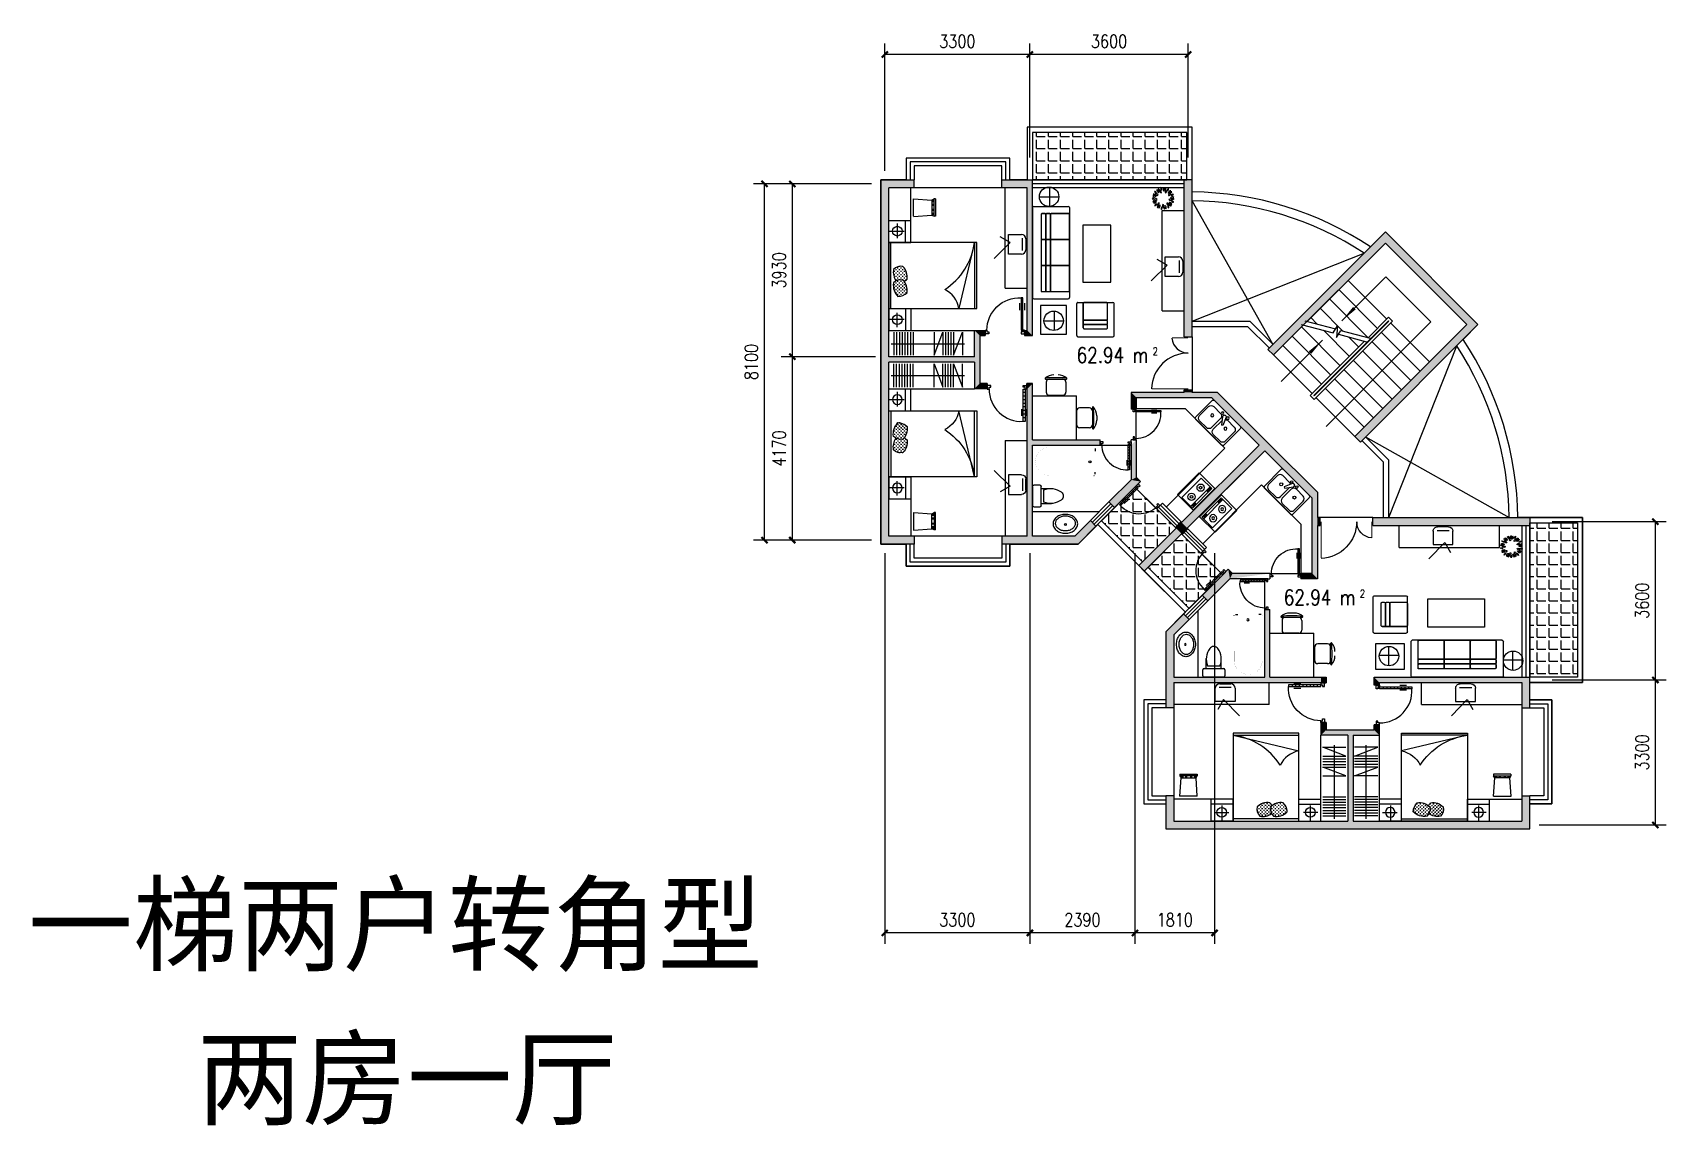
# Model space of a CAD drawing. Header units: millimetres. Extents: x 1254 to 38405, y 477 to 25328.
import ezdxf
from ezdxf.enums import TextEntityAlignment as Align

# ---------------------------------------------------------------- set-up
doc = ezdxf.new("R2010")
doc.units = ezdxf.units.MM
for name, color, linetype in [('BL', 7, 'Continuous'), ('DIM', 15, 'Continuous'), ('H', 13, 'Continuous'), ('J', 7, 'Continuous'), ('OA_FURNITURE', 7, 'Continuous'), ('PUB_DIM', 3, 'Continuous'), ('PUB_H', 13, 'Continuous'), ('PUB_TX', 7, 'Continuous'), ('T', 7, 'Continuous'), ('TOILET', 7, 'Continuous'), ('TOTHER', 7, 'Continuous'), ('W', 2, 'Continuous'), ('WALL', 4, 'Continuous'), ('WC', 10, 'Continuous'), ('WINDOW_TEXT', 7, 'Continuous'), ('轮廓线', 240, 'Continuous')]:
    doc.layers.add(name, color=color, linetype=linetype)
doc.styles.add('DIM_FONT', font='SIMPLEX.shx', dxfattribs={"width": 0.8})
doc.styles.add('SIMPLEX', font='SIMPLEX.SHX')
doc.styles.add('ST', font='SimSun.ttf', dxfattribs={"width": 0.8})
doc.styles.get("Standard").update_dxf_attribs({"font": 'arial.ttf'})
doc.dimstyles.new('DIMN', dxfattribs={"dimtxt": 300, "dimasz": 1, "dimexe": 250, "dimexo": 300, "dimgap": 150, "dimtad": 1, "dimdec": 0, "dimdsep": 46, "dimtxsty": 'DIM_FONT', "dimblk": '_DIMX', "dimblk1": 'ARCHTICK', "dimblk2": 'ARCHTICK', "dimcen": 0.1, "dimclrt": 7, "dimadec": 0, "dimazin": 0, "dimtfac": 1, "dimtdec": 0, "dimtix": 1, "dimtmove": 2, "dimatfit": 3, "dimldrblk": '_DIMX', "dimfxl": 1, "dimtolj": 1, "dimtzin": 0, "dimarcsym": 0})

msp = doc.modelspace()

# ---------------------------------------------------------------- texts
at = {"style": 'ST'}
for s, p in [('一梯两户转角型', (1148.5, 4173.1)), ('两房一厅', (4993.9, 670.2))]:
    msp.add_text(s, height=1750, dxfattribs=at).set_placement(p)
at = {"layer": 'PUB_TX', "style": 'DIM_FONT', "width": 0.8}
for p in [(26627, 17995.8), (31339.1, 12483.3)]:
    msp.add_text('62.94 m', height=350, dxfattribs=at).set_placement(p, align=Align.MIDDLE_RIGHT)
for p in [(26627, 17995.8), (31339.1, 12483.3)]:
    msp.add_text(' 2', height=175, dxfattribs=at).set_placement(p)

# ---------------------------------------------------------------- blocks, each defined once
blk = doc.blocks.new('_DIMX')
at = {"const_width": 50}
blk.add_lwpolyline([(-70, -70), (70, 70)], dxfattribs=at)
blk = doc.blocks.new('*D36')
at = {"layer": 'DEFPOINTS', "color": 0, "transparency": 16777216}
for p in [(23932, 24831), (23932, 22187), (27532, 22187)]:
    blk.add_point(p, dxfattribs=at)
at = {"layer": 'DIM', "color": 0, "lineweight": -2, "transparency": 16777216}
for p, q in [((23932, 22487), (23932, 25081)), ((27532, 22487), (27532, 25081)), ((27531, 24831), (23933, 24831))]:
    blk.add_line(p, q, dxfattribs=at)
at = {"layer": 'DIM', "color": 0, "lineweight": -2, "transparency": 16777216, "rotation": 180}
blk.add_blockref('_DIMX', (23932, 24831), dxfattribs=at)
at = {"layer": 'DIM', "color": 0, "lineweight": -2, "transparency": 16777216}
blk.add_blockref('_DIMX', (27532, 24831), dxfattribs=at)
at = {"layer": 'DIM', "color": 7, "transparency": 16777216, "insert": (25732, 25131), "char_height": 300, "attachment_point": 5, "style": 'DIM_FONT'}
blk.add_mtext('\\A1;3600', dxfattribs=at)
blk = doc.blocks.new('_ARCHTICK')
at = {"color": 0, "linetype": 'ByBlock', "const_width": 0.15}
blk.add_lwpolyline([(-0.5, -0.5), (0.5, 0.5)], dxfattribs=at)
blk = doc.blocks.new('*D37')
at = {"layer": 'DEFPOINTS', "color": 0, "transparency": 16777216}
for p in [(20632, 24831), (23932, 22187), (20632, 21887)]:
    blk.add_point(p, dxfattribs=at)
at = {"layer": 'DIM', "color": 0, "lineweight": -2, "transparency": 16777216}
for p, q in [((20632, 22187), (20632, 25081)), ((23932, 22487), (23932, 25081)), ((23931, 24831), (20633, 24831))]:
    blk.add_line(p, q, dxfattribs=at)
at = {"layer": 'DIM', "color": 0, "lineweight": -2, "transparency": 16777216, "rotation": 180}
blk.add_blockref('_DIMX', (20632, 24831), dxfattribs=at)
at = {"layer": 'DIM', "color": 0, "lineweight": -2, "transparency": 16777216}
blk.add_blockref('_DIMX', (23932, 24831), dxfattribs=at)
at = {"layer": 'DIM', "color": 7, "transparency": 16777216, "insert": (22282, 25131), "char_height": 300, "attachment_point": 5, "style": 'DIM_FONT'}
blk.add_mtext('\\A1;3300', dxfattribs=at)
blk = doc.blocks.new('M_A17ORW')
at = {"const_width": 0.02}
for points in [[(-0.481, -0.001), (-0.481, -0.308)], [(0.481, 0.001), (0.481, -0.691)]]:
    blk.add_lwpolyline(points, dxfattribs=at)
for centre, radius, start, end in [((-0.501, -0.003), 0.307, 274.2492, 0.2101), ((0.505, 0.002), 0.699, 180.2762, 268.0603)]:
    blk.add_arc(centre, radius, start, end)
blk = doc.blocks.new('*X9')
at = {"color": 0}
for p, q in [((284850, 2250), (284869, 2250)), ((284859, 2241), (284859, 2259)), ((284888, 2288), (284906, 2288)), ((284897, 2278), (284897, 2297)), ((284925, 2250), (284944, 2250)), ((284933, 2325), (284944, 2325)), ((284934, 2316), (284934, 2326)), ((284934, 2241), (284934, 2259)), ((284962, 2288), (284981, 2288)), ((284972, 2278), (284972, 2297)), ((285000, 2325), (285019, 2325)), ((285000, 2250), (285019, 2250)), ((285009, 2316), (285009, 2334)), ((285009, 2241), (285009, 2259)), ((285038, 2288), (285056, 2288)), ((285047, 2278), (285047, 2297)), ((285075, 2325), (285094, 2325)), ((285075, 2250), (285094, 2250)), ((285084, 2316), (285084, 2334)), ((285084, 2241), (285084, 2259)), ((285112, 2288), (285131, 2288)), ((285122, 2278), (285122, 2297)), ((285150, 2250), (285169, 2250)), ((285159, 2241), (285159, 2259)), ((285188, 2288), (285206, 2288)), ((285197, 2278), (285197, 2297)), ((285225, 2250), (285244, 2250)), ((285234, 2316), (285234, 2323)), ((285234, 2241), (285234, 2259)), ((285240, 2325), (285244, 2325)), ((285262, 2288), (285281, 2288)), ((285272, 2278), (285272, 2297)), ((285300, 2325), (285319, 2325)), ((285300, 2250), (285319, 2250)), ((285309, 2316), (285309, 2334)), ((285309, 2241), (285309, 2259)), ((285338, 2288), (285356, 2288)), ((285347, 2278), (285347, 2297)), ((285375, 2325), (285394, 2325)), ((285375, 2250), (285394, 2250)), ((285384, 2316), (285384, 2334)), ((285384, 2241), (285384, 2259)), ((285412, 2288), (285431, 2288)), ((285422, 2278), (285422, 2297)), ((285450, 2325), (285452, 2325)), ((285450, 2250), (285469, 2250)), ((285459, 2316), (285459, 2316)), ((285459, 2241), (285459, 2259)), ((284817, 2212), (284831, 2212)), ((284822, 2203), (284822, 2222)), ((284850, 2175), (284869, 2175)), ((284856, 2100), (284869, 2100)), ((284859, 2166), (284859, 2184)), ((284859, 2094), (284859, 2109)), ((284888, 2212), (284906, 2212)), ((284888, 2138), (284906, 2138)), ((284888, 2062), (284906, 2062)), ((284897, 2203), (284897, 2222)), ((284897, 2128), (284897, 2147)), ((284897, 2053), (284897, 2072)), ((284925, 2175), (284944, 2175)), ((284925, 2100), (284944, 2100)), ((284934, 2166), (284934, 2184)), ((284934, 2091), (284934, 2109)), ((284962, 2212), (284981, 2212)), ((284962, 2138), (284981, 2138)), ((284962, 2062), (284981, 2062)), ((284972, 2203), (284972, 2222)), ((284972, 2128), (284972, 2147)), ((284972, 2053), (284972, 2072)), ((285000, 2175), (285019, 2175)), ((285000, 2100), (285019, 2100)), ((285009, 2166), (285009, 2184)), ((285009, 2091), (285009, 2109)), ((285038, 2212), (285056, 2212)), ((285038, 2138), (285056, 2138)), ((285038, 2062), (285056, 2062)), ((285047, 2203), (285047, 2222)), ((285047, 2128), (285047, 2147)), ((285047, 2053), (285047, 2072)), ((285075, 2175), (285094, 2175)), ((285075, 2100), (285094, 2100)), ((285084, 2166), (285084, 2184)), ((285084, 2091), (285084, 2109)), ((285112, 2212), (285131, 2212)), ((285112, 2138), (285131, 2138)), ((285122, 2203), (285122, 2222)), ((285122, 2128), (285122, 2147)), ((285150, 2175), (285169, 2175)), ((285150, 2100), (285151, 2100)), ((285159, 2166), (285159, 2184)), ((285159, 2106), (285159, 2109)), ((285163, 2100), (285169, 2100)), ((285188, 2212), (285206, 2212)), ((285188, 2138), (285206, 2138)), ((285188, 2062), (285206, 2062)), ((285197, 2203), (285197, 2222)), ((285197, 2128), (285197, 2147)), ((285197, 2053), (285197, 2072)), ((285225, 2175), (285244, 2175)), ((285225, 2100), (285244, 2100)), ((285234, 2166), (285234, 2184)), ((285234, 2091), (285234, 2109)), ((285262, 2212), (285281, 2212)), ((285262, 2138), (285281, 2138)), ((285262, 2062), (285281, 2062)), ((285272, 2203), (285272, 2222)), ((285272, 2128), (285272, 2147)), ((285272, 2053), (285272, 2072)), ((285300, 2175), (285319, 2175)), ((285300, 2100), (285319, 2100)), ((285309, 2166), (285309, 2184)), ((285309, 2091), (285309, 2109)), ((285338, 2212), (285356, 2212)), ((285338, 2138), (285356, 2138)), ((285338, 2062), (285356, 2062)), ((285347, 2203), (285347, 2222)), ((285347, 2128), (285347, 2147)), ((285347, 2053), (285347, 2072)), ((285375, 2175), (285394, 2175)), ((285375, 2100), (285394, 2100)), ((285384, 2166), (285384, 2184)), ((285384, 2091), (285384, 2109)), ((285412, 2212), (285431, 2212)), ((285412, 2138), (285431, 2138)), ((285422, 2203), (285422, 2222)), ((285422, 2128), (285422, 2147)), ((285450, 2175), (285469, 2175)), ((285450, 2100), (285458, 2100)), ((285459, 2166), (285459, 2184)), ((285459, 2101), (285459, 2109)), ((285488, 2212), (285500, 2212)), ((285488, 2138), (285497, 2138)), ((285497, 2203), (285497, 2222)), ((285497, 2138), (285497, 2147))]:
    blk.add_line(p, q, dxfattribs=at)
blk = doc.blocks.new('_C2ZTH')
for p, q in [((-500, 750), (-500, 1250)), ((0, 1250), (-500, 1250)), ((-385, 750), (-385, 1250)), ((-191, 1178), (-191, 849)), ((0, 750), (0, 1250)), ((0, 750), (-500, 750)), ((-353, 1001), (2, 1001)), ((0, -750), (-500, -750)), ((-500, -750), (-500, -1250)), ((-385, -750), (-385, -1250)), ((-353, -1001), (2, -1001)), ((-191, -1178), (-191, -849)), ((0, -750), (0, -1250)), ((0, -1250), (-500, -1250))]:
    blk.add_line(p, q)
for centre in [(-196, 1006), (-196, -1006)]:
    blk.add_circle(centre, 110)
at = {"layer": 'J'}
for p, q in [((-2000, 750), (-2000, -750)), ((0, 750), (-2000, 750)), ((-1950, -750), (-1594, 750)), ((-1950, -750), (-1950, 750)), ((-50, 750), (-50, -750)), ((0, -750), (0, 750)), ((-2000, -750), (0, -750))]:
    blk.add_line(p, q, dxfattribs=at)
for centre, radius, start, end in [((-1023, 844), 578, 189.3238, 244.457), ((-93, 341), 328, 170.9132, 225.9541), ((-194, 156), 326, 92.7966, 133.2149), ((-458, 228), 354, 350.3657, 45.5224), ((-468, -936), 1493, 122.587, 172.8499), ((-93, 35), 328, 170.9132, 225.9541), ((-194, -151), 326, 118.3278, 133.2149), ((-270, 322), 222, 256.7256, 316.496), ((-458, -78), 354, 350.3657, 34.9896), ((-270, 15), 222, 256.7256, 316.496)]:
    blk.add_arc(centre, radius, start, end, dxfattribs=at)
at = {"layer": 'J', "rotation": 270}
blk.add_blockref('*X9', (-2455, 285295), dxfattribs=at)
at = {"style": 'DIM_FONT', "width": 0.8, "flags": 9}
for tag in ['XSIZE', 'YSIZE']:
    blk.add_attdef(tag, (0, 0), '', height=0.5, dxfattribs=at)
blk = doc.blocks.new('*D38')
at = {"layer": 'DEFPOINTS', "color": 0, "transparency": 16777216}
for p in [(26322, 13787), (28132, 13787), (26322, 4852)]:
    blk.add_point(p, dxfattribs=at)
at = {"layer": 'DIM', "color": 0, "lineweight": -2, "transparency": 16777216}
for p, q in [((26322, 13487), (26322, 4602)), ((28132, 13487), (28132, 4602)), ((28131, 4852), (26323, 4852))]:
    blk.add_line(p, q, dxfattribs=at)
at = {"layer": 'DIM', "color": 0, "lineweight": -2, "transparency": 16777216, "rotation": 180}
blk.add_blockref('_DIMX', (26322, 4852), dxfattribs=at)
at = {"layer": 'DIM', "color": 0, "lineweight": -2, "transparency": 16777216}
blk.add_blockref('_DIMX', (28132, 4852), dxfattribs=at)
at = {"layer": 'DIM', "color": 7, "transparency": 16777216, "insert": (27227, 5152), "char_height": 300, "attachment_point": 5, "style": 'DIM_FONT'}
blk.add_mtext('\\A1;1810', dxfattribs=at)
blk = doc.blocks.new('*D39')
at = {"layer": 'DEFPOINTS', "color": 0, "transparency": 16777216}
for p in [(23932, 13787), (26322, 13787), (23932, 4852)]:
    blk.add_point(p, dxfattribs=at)
at = {"layer": 'DIM', "color": 0, "lineweight": -2, "transparency": 16777216}
for p, q in [((23932, 13487), (23932, 4602)), ((26322, 13487), (26322, 4602)), ((26321, 4852), (23933, 4852))]:
    blk.add_line(p, q, dxfattribs=at)
at = {"layer": 'DIM', "color": 0, "lineweight": -2, "transparency": 16777216, "rotation": 180}
blk.add_blockref('_DIMX', (23932, 4852), dxfattribs=at)
at = {"layer": 'DIM', "color": 0, "lineweight": -2, "transparency": 16777216}
blk.add_blockref('_DIMX', (26322, 4852), dxfattribs=at)
at = {"layer": 'DIM', "color": 7, "transparency": 16777216, "insert": (25127, 5152), "char_height": 300, "attachment_point": 5, "style": 'DIM_FONT'}
blk.add_mtext('\\A1;2390', dxfattribs=at)
blk = doc.blocks.new('*D40')
at = {"layer": 'DEFPOINTS', "color": 0, "transparency": 16777216}
for p in [(20632, 13787), (23932, 13787), (20632, 4852)]:
    blk.add_point(p, dxfattribs=at)
at = {"layer": 'DIM', "color": 0, "lineweight": -2, "transparency": 16777216}
for p, q in [((20632, 13487), (20632, 4602)), ((23932, 13487), (23932, 4602)), ((23931, 4852), (20633, 4852))]:
    blk.add_line(p, q, dxfattribs=at)
at = {"layer": 'DIM', "color": 0, "lineweight": -2, "transparency": 16777216, "rotation": 180}
blk.add_blockref('_DIMX', (20632, 4852), dxfattribs=at)
at = {"layer": 'DIM', "color": 0, "lineweight": -2, "transparency": 16777216}
blk.add_blockref('_DIMX', (23932, 4852), dxfattribs=at)
at = {"layer": 'DIM', "color": 7, "transparency": 16777216, "insert": (22282, 5152), "char_height": 300, "attachment_point": 5, "style": 'DIM_FONT'}
blk.add_mtext('\\A1;3300', dxfattribs=at)
blk = doc.blocks.new('M_E28MVF')
at = {"color": 0, "linetype": 'ByBlock'}
for p, q in [((0, 413), (0, -413)), ((564, 454), (41, 454)), ((193, 413), (482, 413)), ((606, -413), (606, 413)), ((65, -3), (76, 16)), ((110, 110), (110, 330)), ((280, -98), (118, 24)), ((482, 28), (193, 28)), ((564, 330), (564, 110)), ((79, -42), (266, -122)), ((110, -330), (110, -110)), ((194, -28), (482, -28)), ((266, -122), (280, -98)), ((564, -110), (564, -330)), ((41, -454), (564, -454)), ((482, -413), (193, -413))]:
    blk.add_line(p, q, dxfattribs=at)
for centre, radius in [((69, 83), 27.5), ((275, 213), 34.4), ((69, -83), 27.5), ((275, -213), 34.4)]:
    blk.add_circle(centre, radius, dxfattribs=at)
for centre, radius, start, end in [((41, 413), 41.3, 90, 180), ((193, 330), 82.6, 90, 180), ((482, 330), 82.6, 0, 90), ((564, 413), 41.3, 0, 90), ((100, 3), 27.5, 50.5377, 150), ((193, 110), 82.6, 180, 270), ((482, 110), 82.6, 270, 0), ((89, -16), 27.5, 150, 249.4623), ((193, -110), 82.6, 146.607, 180), ((193, -330), 82.6, 180, 270), ((482, -110), 82.6, 0, 90), ((482, -330), 82.6, 270, 0), ((41, -413), 41.3, 180, 270), ((564, -413), 41.3, 270, 0)]:
    blk.add_arc(centre, radius, start, end, dxfattribs=at)
at = {"style": 'DIM_FONT', "width": 0.8, "flags": 9}
for tag in ['XSIZE', 'YSIZE']:
    blk.add_attdef(tag, (0, 0), '', height=0.5, dxfattribs=at)
blk = doc.blocks.new('M_A24LXR')
for p, q in [((-0.455, 0.071), (-0.455, 0.888)), ((-0.455, 0.888), (-0.41, 0.888)), ((-0.41, 0.888), (-0.41, 0.071)), ((-0.494, 0.753), (-0.494, 0.578)), ((-0.455, 0.797), (-0.41, 0.797)), ((-0.455, 0.707), (-0.41, 0.707)), ((-0.455, 0.616), (-0.41, 0.616)), ((-0.455, 0.525), (-0.41, 0.525)), ((-0.455, 0.434), (-0.41, 0.434)), ((-0.371, 0.753), (-0.371, 0.578)), ((-0.501, 0.071), (-0.455, 0.071)), ((-0.501, -0.02), (-0.501, 0.071)), ((-0.455, 0.343), (-0.41, 0.343)), ((-0.455, 0.253), (-0.41, 0.253)), ((-0.455, 0.162), (-0.41, 0.162)), ((-0.41, 0.071), (-0.455, 0.071)), ((-0.455, 0.071), (-0.455, 0.026)), ((-0.455, 0.026), (-0.41, 0.026)), ((-0.41, 0.026), (-0.41, -0.02)), ((0.453, 0.026), (0.407, 0.026)), ((0.407, 0.026), (0.407, -0.02)), ((0.498, 0.071), (0.453, 0.071)), ((0.453, 0.071), (0.453, 0.026)), ((0.498, -0.02), (0.498, 0.071)), ((-0.501, -0.02), (-0.501, -0.02)), ((-0.41, -0.02), (-0.501, -0.02)), ((0.407, -0.02), (0.498, -0.02)), ((0.498, -0.02), (0.498, -0.02))]:
    blk.add_line(p, q)
blk.add_arc((-0.364, 0.072), 0.817, 359.9115, 93.1848)
blk = doc.blocks.new('*D41')
at = {"layer": 'DEFPOINTS', "color": 0, "transparency": 16777216}
for p in [(20722, 17957), (18529, 13787), (20632, 13787)]:
    blk.add_point(p, dxfattribs=at)
at = {"layer": 'DIM', "color": 0, "lineweight": -2, "transparency": 16777216}
for p, q in [((20422, 17957), (18279, 17957)), ((18529, 17956), (18529, 13788)), ((20332, 13787), (18279, 13787))]:
    blk.add_line(p, q, dxfattribs=at)
for p, rotation in [((18529, 17957), 90), ((18529, 13787), 270)]:
    blk.add_blockref('_DIMX', p, dxfattribs=dict(at, rotation=rotation))
at = {"layer": 'DIM', "color": 7, "transparency": 16777216, "insert": (18229, 15872), "char_height": 300, "attachment_point": 5, "rotation": 90, "style": 'DIM_FONT'}
blk.add_mtext('\\A1;4170', dxfattribs=at)
blk = doc.blocks.new('M_C15')
at = {"linetype": 'Continuous'}
for p, q in [((-197, 1), (-168, 418)), ((-195, 500), (-195, 466)), ((-195, 500), (200, 500)), ((-195, 467), (-168, 416)), ((200, 466), (-195, 466)), ((-170, 418), (173, 418)), ((-153, 467), (-153, 417)), ((-125, 467), (-125, 417)), ((-66, 467), (-66, 417)), ((-45, 467), (-45, 417)), ((47, 467), (47, 417)), ((71, 467), (71, 417)), ((135, 467), (135, 417)), ((159, 467), (159, 417)), ((173, 417), (199, 467)), ((202, 1), (173, 418)), ((200, 500), (200, 466)), ((200, 0), (-200, 0))]:
    blk.add_line(p, q, dxfattribs=at)
at = {"width": 0.8, "flags": 9}
for tag in ['XSIZE', 'YSIZE']:
    blk.add_attdef(tag, (0, 0), '', height=0.5, dxfattribs=at)
blk = doc.blocks.new('M_E4')
for p, q in [((670, -80), (670, -137)), ((670, -86), (670, -97)), ((670, -663), (670, -614))]:
    blk.add_line(p, q)
at = {"const_width": 1.5}
for points in [[(-750, -750), (-750, 0)], [(-750, 0), (750, 0)], [(750, 0), (750, -750)], [(608, -56), (640, -56)], [(670, -90), (670, -656)], [(670, -663), (670, -655)], [(750, -750), (-750, -750)]]:
    blk.add_lwpolyline(points, dxfattribs=at)
for points in [[(-399, -56, 0.930688), (-388, -693, 0.930688)], [(670, -86, 0.414214), (640, -56, 0.414214)], [(670, -90, 0.041784), (670, -85, 0.412615)], [(640, -693, 0.414214), (670, -663, 0.414214)]]:
    blk.add_lwpolyline(points, format="xyb", dxfattribs=at)
at = {"const_width": 1.5, "flags": 128}
for points in [[(-399, -56), (608, -56)], [(-399, -694), (645, -692)]]:
    blk.add_lwpolyline(points, dxfattribs=at)
for radius in [25, 23]:
    blk.add_circle((550, -381), radius)
blk.add_arc((640, -663), 30, 270, 280.176)
at = {"width": 0.8, "flags": 9}
for tag in ['XSIZE', 'YSIZE']:
    blk.add_attdef(tag, (0, 0), '', height=0.5, dxfattribs=at)
blk = doc.blocks.new('_WBLK')
for p, q in [((-0.5, 0.5), (0.5, 0.5)), ((0.5, 0.167), (-0.5, 0.167)), ((0.5, -0.167), (-0.5, -0.167)), ((-0.5, -0.5), (0.5, -0.5))]:
    blk.add_line(p, q)
at = {"layer": 'WINDOW_TEXT', "style": 'SIMPLEX', "flags": 9}
blk.add_attdef('A', text='', height=1, dxfattribs=at).set_placement((0, 1.5), align=Align.MIDDLE)
blk = doc.blocks.new('M_C4')
for p, q in [((0, -150), (0, 150)), ((363, 169), (84, 169)), ((100, 250), (350, 250)), ((450, 150), (450, -150)), ((450, -150), (0, -150)), ((187, -107), (57, -336)), ((187, -107), (547, -475))]:
    blk.add_line(p, q)
for centre, start, end in [((100, 150), 90, 180), ((350, 150), 0, 90)]:
    blk.add_arc(centre, 100, start, end)
at = {"flags": 9}
for tag in ['XSIZE', 'YSIZE']:
    blk.add_attdef(tag, (0, 0), '', height=0.5, dxfattribs=at)
at = {"width": 0.8, "flags": 9}
for tag in ['YSIZE', 'XSIZE', 'XSIZE', 'YSIZE']:
    blk.add_attdef(tag, (225, -150), '', height=0.5, dxfattribs=at)
blk = doc.blocks.new('_LV3')
for points in [[(280, -265, 0.12431), (260, -186, 0.105707), (198, -113, 0.086941), (110, -67, 0.077137), (0, -50, 0.077137), (-110, -67, 0.086941), (-198, -113, 0.105707), (-260, -186, 0.12431), (-280, -265, 0.12431), (-260, -344, 0.105707), (-198, -417, 0.086941), (-110, -463, 0.077137), (0, -480, 0.077137), (110, -463, 0.086941), (198, -417, 0.105707), (260, -344, 0.12431)], [(230, -275, 0.12431), (216, -220, 0.105707), (168, -163, 0.086941), (95, -125, 0.077137), (0, -110, 0.077137), (-95, -125, 0.086941), (-168, -163, 0.105707), (-216, -220, 0.12431), (-230, -275, 0.12431), (-216, -330, 0.105707), (-168, -387, 0.086941), (-95, -425, 0.077137), (0, -440, 0.077137), (95, -425, 0.086941), (168, -387, 0.105707), (216, -330, 0.12431)]]:
    blk.add_lwpolyline(points, format="xyb", close=True)
blk.add_circle((0, -250), 20)
blk = doc.blocks.new('M_E24TTP')
at = {"layer": 'TOILET', "color": 7}
for p, q in [((-170, 200), (-170, 430)), ((170, 200), (170, 430)), ((-250, 30), (-250, 170)), ((-220, 200), (220, 200)), ((220, 0), (-220, 0)), ((-140, 260), (140, 260)), ((250, 170), (250, 30))]:
    blk.add_line(p, q, dxfattribs=at)
for centre, radius, start, end in [((227, 413), 398, 143.3619, 202.5495), ((0, 590), 110, 33.4509, 146.5491), ((-227, 413), 398, 337.4505, 36.6381), ((-220, 170), 30, 90, 180), ((-220, 30), 30, 180, 270), ((220, 170), 30, 0, 90), ((220, 30), 30, 270, 0)]:
    blk.add_arc(centre, radius, start, end, dxfattribs=at)
at = {"style": 'DIM_FONT', "width": 0.8, "flags": 9}
for tag in ['XSIZE', 'YSIZE']:
    blk.add_attdef(tag, (0, 0), '', height=0.5, dxfattribs=at)
blk = doc.blocks.new('*X19')
at = {"color": 0}
for p, q in [((229941, 4125), (229942, 4125)), ((229625, 3575), (229625, 3775)), ((229666, 3850), (229825, 3850)), ((229900, 3850), (229900, 4050)), ((229900, 3850), (230100, 3850)), ((229900, 3575), (229900, 3775)), ((230175, 3850), (230175, 3892)), ((230175, 3850), (230217, 3850)), ((230175, 3575), (230175, 3775)), ((229350, 3300), (229350, 3500)), ((229391, 3575), (229550, 3575)), ((229625, 3575), (229825, 3575)), ((229625, 3300), (229625, 3500)), ((229900, 3575), (230100, 3575)), ((229900, 3300), (229900, 3500)), ((230175, 3575), (230375, 3575)), ((230175, 3300), (230175, 3500)), ((230450, 3575), (230450, 3617)), ((230450, 3575), (230492, 3575)), ((230450, 3300), (230450, 3500)), ((229240, 3300), (229275, 3300)), ((229350, 3300), (229550, 3300)), ((229350, 3190), (229350, 3225)), ((229515, 3025), (229550, 3025)), ((229625, 3300), (229825, 3300)), ((229625, 3025), (229625, 3225)), ((229625, 3025), (229825, 3025)), ((229900, 3300), (230100, 3300)), ((229900, 3025), (229900, 3225)), ((229900, 3025), (230100, 3025)), ((230175, 3300), (230375, 3300)), ((230175, 3025), (230175, 3225)), ((230175, 3025), (230375, 3025)), ((230450, 3300), (230650, 3300)), ((230450, 3025), (230450, 3225)), ((230450, 3025), (230650, 3025)), ((230725, 3300), (230725, 3342)), ((230725, 3300), (230767, 3300)), ((230725, 3043), (230725, 3225)), ((229625, 2915), (229625, 2950)), ((229790, 2750), (229825, 2750)), ((229900, 2750), (229900, 2950)), ((229900, 2750), (230100, 2750)), ((229900, 2640), (229900, 2675)), ((230175, 2750), (230175, 2950)), ((230175, 2750), (230375, 2750)), ((230175, 2493), (230175, 2675)), ((230450, 2768), (230450, 2950)), ((230065, 2475), (230100, 2475))]:
    blk.add_line(p, q, dxfattribs=at)
blk = doc.blocks.new('M_E19')
for p, q in [((-323, -113), (-323, -456)), ((299, -113), (-323, -113)), ((299, -456), (299, -113)), ((-323, -400), (299, -400)), ((-323, -456), (299, -456)), ((-291, -422), (-291, -434)), ((-216, -432), (-280, -432)), ((-280, -432), (-280, -448)), ((-280, -448), (-216, -448)), ((-216, -448), (-216, -432)), ((-199, -423), (-199, -434)), ((182, -422), (182, -434)), ((193, -432), (193, -448)), ((257, -432), (193, -432)), ((193, -448), (257, -448)), ((257, -448), (257, -432)), ((274, -423), (274, -434))]:
    blk.add_line(p, q)
for points in [[(-199, -423, 0.259034), (-201, -420, 0.076276), (-213, -415, 0.036515), (-226, -412, 0.026615), (-245, -411, 0.026615), (-264, -412, 0.036515), (-277, -415, 0.076276), (-289, -420, 0.259034), (-291, -423, 0.078462), (-291, -424, 0.056762)], [(-199, -434, 0.259034), (-201, -430, 0.076276), (-213, -425, 0.036515), (-226, -423, 0.026615), (-245, -422, 0.026615), (-264, -423, 0.036515), (-277, -425, 0.076276), (-289, -430, 0.259034), (-291, -434, 0.259034), (-289, -437, 0.056762), (-280, -441, 0.036515)], [(-216, -443, 0.008736), (-213, -442, 0.076276), (-201, -437, 0.259034), (-199, -434, 0.259034)], [(274, -423, 0.259034), (272, -420, 0.076276), (260, -415, 0.036515), (247, -412, 0.026615), (228, -411, 0.026615), (209, -412, 0.036515), (196, -415, 0.076276), (184, -420, 0.259034), (182, -423, 0.078462), (182, -424, 0.056762)], [(274, -434, 0.259034), (272, -430, 0.076276), (260, -425, 0.036515), (247, -423, 0.026615), (228, -422, 0.026615), (209, -423, 0.036515), (196, -425, 0.076276), (184, -430, 0.259034), (182, -434, 0.259034), (184, -437, 0.056762), (193, -441, 0.036515)], [(257, -443, 0.008736), (260, -442, 0.076276), (272, -437, 0.259034), (274, -434, 0.259034)]]:
    blk.add_lwpolyline(points, format="xyb")
at = {"layer": 'TOTHER', "linetype": 'Continuous'}
for p, q in [((-350, 0), (350, 0)), ((-350, -500), (-350, 0)), ((350, 0), (350, -500)), ((350, -500), (-350, -500))]:
    blk.add_line(p, q, dxfattribs=at)
for centre, radius in [((-158, -259), 82.5), ((-158, -259), 31.6), ((134, -259), 82.5), ((134, -259), 31.6)]:
    blk.add_circle(centre, radius, dxfattribs=at)
at = {"width": 0.8, "flags": 9}
for tag in ['XSIZE', 'YSIZE']:
    blk.add_attdef(tag, (0, 0), '', height=0.5, dxfattribs=at)
blk = doc.blocks.new('*D33')
at = {"layer": 'DEFPOINTS', "color": 0, "transparency": 16777216}
for p in [(20632, 21887), (18529, 17957), (20722, 17957)]:
    blk.add_point(p, dxfattribs=at)
at = {"layer": 'DIM', "color": 0, "lineweight": -2, "transparency": 16777216}
for p, q in [((20332, 21887), (18279, 21887)), ((18529, 21886), (18529, 17958)), ((20422, 17957), (18279, 17957))]:
    blk.add_line(p, q, dxfattribs=at)
for p, rotation in [((18529, 21887), 90), ((18529, 17957), 270)]:
    blk.add_blockref('_DIMX', p, dxfattribs=dict(at, rotation=rotation))
at = {"layer": 'DIM', "color": 7, "transparency": 16777216, "insert": (18229, 19922), "char_height": 300, "attachment_point": 5, "rotation": 90, "style": 'DIM_FONT'}
blk.add_mtext('\\A1;3930', dxfattribs=at)
blk = doc.blocks.new('M_C34BMF')
at = {"layer": 'OA_FURNITURE'}
for p, q in [((-1058, -186), (-1058, 600)), ((-1031, 627), (1015, 627)), ((-896, 8), (-896, 627)), ((881, -19), (881, 627)), ((1042, -186), (1042, 600)), ((-1031, -213), (1015, -213)), ((-869, -19), (881, -19))]:
    blk.add_line(p, q, dxfattribs=at)
for points in [[(-869, 196), (-331, 196, 0.414214), (-304, 223), (-304, 600, 0.414214), (-331, 627), (-869, 627, 0.414214), (-896, 600), (-896, 223, 0.414214)], [(-277, 196), (261, 196, 0.414214), (288, 223), (288, 600, 0.414214), (261, 627), (-277, 627, 0.414214), (-304, 600), (-304, 223, 0.414214)], [(315, 196), (854, 196, 0.414214), (881, 223), (881, 600, 0.414214), (854, 627), (315, 627, 0.414214), (288, 600), (288, 223, 0.414214)], [(-869, 89), (-331, 89, 0.414214), (-304, 115), (-304, 169, 0.414214), (-331, 196), (-869, 196, 0.414214), (-896, 169), (-896, 115, 0.414214)], [(-869, -19), (-331, -19, 0.414214), (-304, 8), (-304, 62, 0.414214), (-331, 89), (-869, 89, 0.414214), (-896, 62), (-896, 8, 0.414214)], [(-277, 89), (261, 89, 0.414214), (288, 115), (288, 169, 0.414214), (261, 196), (-277, 196, 0.414214), (-304, 169), (-304, 115, 0.414214)], [(-277, -19), (261, -19, 0.414214), (288, 8), (288, 62, 0.414214), (261, 89), (-277, 89, 0.414214), (-304, 62), (-304, 8, 0.414214)], [(315, 89), (854, 89, 0.414214), (881, 115), (881, 169, 0.414214), (854, 196), (315, 196, 0.414214), (288, 169), (288, 115, 0.414214)], [(315, -19), (854, -19, 0.414214), (881, 8), (881, 62, 0.414214), (854, 89), (315, 89, 0.414214), (288, 62), (288, 8, 0.414214)]]:
    blk.add_lwpolyline(points, format="xyb", close=True, dxfattribs=at)
for centre, start, end in [((-1031, 600), 90, 180), ((1015, 600), 0, 90), ((-869, 8), 180, 270), ((854, 8), 270, 0), ((-1031, -186), 180, 270), ((1015, -186), 270, 0)]:
    blk.add_arc(centre, 26.9, start, end, dxfattribs=at)
at = {"style": 'DIM_FONT', "width": 0.8, "flags": 9}
for tag in ['XSIZE', 'YSIZE']:
    blk.add_attdef(tag, (0, 0), '', height=0.5, dxfattribs=at)
blk = doc.blocks.new('M_C31NFU')
at = {"layer": 'OA_FURNITURE'}
for p, q in [((-433, 755), (-433, 25)), ((392, 780), (-408, 780)), ((417, 755), (417, 25)), ((242, 600), (-258, 600)), ((267, 575), (267, 0)), ((392, 0), (-408, 0))]:
    blk.add_line(p, q, dxfattribs=at)
for points in [[(242, 600), (-258, 600, 0.414214), (-283, 575), (-283, 525, 0.414214), (-258, 500), (242, 500, 0.414214), (267, 525), (267, 575, 0.414214)], [(242, 500), (-258, 500, 0.414214), (-283, 475), (-283, 425, 0.414214), (-258, 400), (242, 400, 0.414214), (267, 425), (267, 475, 0.414214)], [(242, 400), (-258, 400, 0.414214), (-283, 375), (-283, 25, 0.414214), (-258, 0), (242, 0, 0.414214), (267, 25), (267, 375, 0.414214)]]:
    blk.add_lwpolyline(points, format="xyb", close=True, dxfattribs=at)
for centre, start, end in [((-408, 755), 90, 180), ((392, 755), 0, 90), ((242, 575), 0, 90), ((-408, 25), 180, 270), ((392, 25), 270, 0)]:
    blk.add_arc(centre, 25, start, end, dxfattribs=at)
at = {"style": 'DIM_FONT', "width": 0.8, "flags": 9}
for tag in ['XSIZE', 'YSIZE']:
    blk.add_attdef(tag, (0, 0), '', height=0.5, dxfattribs=at)
blk = doc.blocks.new('_ARROW')
blk.add_solid([(0, 0), (-1, 0.1), (-1, -0.1)])
blk = doc.blocks.new('*X21')
at = {"color": 0}
for p, q in [((227611, 12100), (227625, 12100)), ((227700, 12100), (227700, 12192)), ((227700, 12100), (227900, 12100)), ((227700, 11825), (227700, 12025)), ((227975, 12100), (227975, 12192)), ((227975, 12100), (228175, 12100)), ((227975, 11825), (227975, 12025)), ((228250, 12100), (228250, 12192)), ((228250, 12100), (228450, 12100)), ((228250, 11825), (228250, 12025)), ((228525, 12100), (228525, 12192)), ((228525, 12100), (228725, 12100)), ((228525, 11825), (228525, 12025)), ((228800, 12100), (228800, 12192)), ((228800, 12100), (229000, 12100)), ((228800, 11825), (228800, 12025)), ((229075, 12100), (229075, 12192)), ((229075, 12100), (229275, 12100)), ((229075, 11825), (229075, 12025)), ((229350, 12100), (229350, 12192)), ((229350, 12100), (229550, 12100)), ((229350, 11825), (229350, 12025)), ((229625, 12100), (229625, 12192)), ((229625, 12100), (229825, 12100)), ((229625, 11825), (229625, 12025)), ((229900, 12100), (229900, 12192)), ((229900, 12100), (230100, 12100)), ((229900, 11825), (229900, 12025)), ((230175, 12100), (230175, 12192)), ((230175, 12100), (230375, 12100)), ((230175, 11825), (230175, 12025)), ((230450, 12100), (230450, 12192)), ((230450, 12100), (230650, 12100)), ((230450, 11825), (230450, 12025)), ((230725, 12100), (230725, 12192)), ((230725, 12100), (230925, 12100)), ((230725, 11825), (230725, 12025)), ((231000, 12100), (231000, 12192)), ((231000, 12100), (231121, 12100)), ((231000, 11825), (231000, 12025)), ((227611, 11825), (227625, 11825)), ((227611, 11550), (227625, 11550)), ((227700, 11825), (227900, 11825)), ((227700, 11550), (227700, 11750)), ((227700, 11550), (227900, 11550)), ((227975, 11825), (228175, 11825)), ((227975, 11550), (227975, 11750)), ((227975, 11550), (228175, 11550)), ((228250, 11825), (228450, 11825)), ((228250, 11550), (228250, 11750)), ((228250, 11550), (228450, 11550)), ((228525, 11825), (228725, 11825)), ((228525, 11550), (228525, 11750)), ((228525, 11550), (228725, 11550)), ((228800, 11825), (229000, 11825)), ((228800, 11550), (228800, 11750)), ((228800, 11550), (229000, 11550)), ((229075, 11825), (229275, 11825)), ((229075, 11550), (229075, 11750)), ((229075, 11550), (229275, 11550)), ((229350, 11825), (229550, 11825)), ((229350, 11550), (229350, 11750)), ((229350, 11550), (229550, 11550)), ((229625, 11825), (229825, 11825)), ((229625, 11550), (229625, 11750)), ((229625, 11550), (229825, 11550)), ((229900, 11825), (230100, 11825)), ((229900, 11550), (229900, 11750)), ((229900, 11550), (230100, 11550)), ((230175, 11825), (230375, 11825)), ((230175, 11550), (230175, 11750)), ((230175, 11550), (230375, 11550)), ((230450, 11825), (230650, 11825)), ((230450, 11550), (230450, 11750)), ((230450, 11550), (230650, 11550)), ((230725, 11825), (230925, 11825)), ((230725, 11550), (230725, 11750)), ((230725, 11550), (230925, 11550)), ((231000, 11825), (231121, 11825)), ((231000, 11550), (231000, 11750)), ((231000, 11550), (231121, 11550)), ((227611, 11275), (227625, 11275)), ((227700, 11275), (227700, 11475)), ((227700, 11275), (227900, 11275)), ((227700, 11112), (227700, 11200)), ((227975, 11275), (227975, 11475)), ((227975, 11275), (228175, 11275)), ((227975, 11112), (227975, 11200)), ((228250, 11275), (228250, 11475)), ((228250, 11275), (228450, 11275)), ((228250, 11112), (228250, 11200)), ((228525, 11275), (228525, 11475)), ((228525, 11275), (228725, 11275)), ((228525, 11112), (228525, 11200)), ((228800, 11275), (228800, 11475)), ((228800, 11275), (229000, 11275)), ((228800, 11112), (228800, 11200)), ((229075, 11275), (229075, 11475)), ((229075, 11275), (229275, 11275)), ((229075, 11112), (229075, 11200)), ((229350, 11275), (229350, 11475)), ((229350, 11275), (229550, 11275)), ((229350, 11112), (229350, 11200)), ((229625, 11275), (229625, 11475)), ((229625, 11275), (229825, 11275)), ((229625, 11112), (229625, 11200)), ((229900, 11275), (229900, 11475)), ((229900, 11275), (230100, 11275)), ((229900, 11112), (229900, 11200)), ((230175, 11275), (230175, 11475)), ((230175, 11275), (230375, 11275)), ((230175, 11112), (230175, 11200)), ((230450, 11275), (230450, 11475)), ((230450, 11275), (230650, 11275)), ((230450, 11112), (230450, 11200)), ((230725, 11275), (230725, 11475)), ((230725, 11275), (230925, 11275)), ((230725, 11112), (230725, 11200)), ((231000, 11275), (231000, 11475)), ((231000, 11275), (231121, 11275)), ((231000, 11112), (231000, 11200))]:
    blk.add_line(p, q, dxfattribs=at)
blk = doc.blocks.new('80217075631460')
for p, q in [((-1725, 90), (1725, 90)), ((-1725, 0), (1725, 0)), ((-1725, -90), (1725, -90))]:
    blk.add_line(p, q)
at = {"style": 'SIMPLEX', "flags": 9}
blk.add_attdef('A', text='', height=1, dxfattribs=at).set_placement((0, 0), align=Align.MIDDLE)
blk = doc.blocks.new('M_F22')
for centre, radius, start, end in [((-1969, -307), 339, 42.86392, 138.57818), ((-1861, -14), 573, 38.65709, 111.15834), ((-1651, 768), 486, 210.70899, 299.10644), ((-1853, 584), 266, 13.31145, 125.5828), ((-1727, 923), 307, 203.4613, 295.43295), ((-1680, 1042), 339, 2.86392, 98.57818), ((-1340, 1458), 399, 191.70154, 269.74057), ((-1364, 522), 376, 13.2488, 122.58322), ((-1177, 985), 417, 200.50355, 295.32847), ((-745, 1661), 486, 170.70899, 259.10644), ((-1409, 1198), 573, 358.65709, 71.15834), ((-704, 1829), 307, 163.4613, 255.43295), ((-1018, 1651), 266, 333.31145, 85.5828), ((-242, 1523), 417, 160.50355, 255.32847), ((-684, 1289), 376, 333.2488, 82.58322), ((-63, 1991), 399, 151.70154, 229.74057), ((-591, 1891), 339, 322.86392, 58.57818), ((523, 1764), 486, 130.70899, 219.10644), ((-284, 1836), 573, 318.65709, 31.15834), ((662, 1865), 307, 123.4613, 215.43295), ((819, 1335), 417, 120.50355, 215.32847), ((307, 1931), 266, 293.31145, 45.5828), ((331, 1439), 376, 293.2488, 42.58322), ((1257, 1578), 399, 111.70154, 189.74057), ((788, 1841), 339, 282.86392, 18.57818), ((1560, 1027), 486, 90.70899, 179.10644), ((988, 1601), 573, 278.65709, 351.15834), ((1511, 508), 417, 80.50355, 175.32847), ((1204, 902), 376, 253.2488, 2.58322), ((1732, 1016), 307, 83.4613, 175.43295), ((1502, 1294), 266, 253.31145, 5.5828), ((1881, -204), 486, 50.70899, 139.10644), ((1812, 603), 573, 238.65709, 311.15834), ((2003, 413), 399, 71.70154, 149.74057), ((1813, 916), 339, 242.86392, 338.57818), ((-1976, 230), 399, 231.70154, 309.74057), ((-1807, -769), 266, 53.31145, 165.5828), ((-1928, -429), 307, 243.4613, 335.43295), ((-1429, -1233), 573, 78.65709, 151.15834), ((-1770, -498), 486, 250.70899, 339.10644), ((-1393, -503), 376, 53.2488, 162.58322), ((-1547, -28), 417, 240.50355, 335.32847), ((-1323, -1527), 339, 82.86392, 178.57818), ((-1674, -1120), 399, 271.70154, 349.74057), ((-902, -1777), 266, 93.31145, 205.5828), ((-1213, -1593), 307, 283.4613, 15.43295), ((-756, -1306), 376, 93.2488, 202.58322), ((-1179, -1041), 417, 280.50355, 15.32847), ((-314, -1889), 573, 118.65709, 191.15834), ((-1048, -1545), 486, 290.70899, 19.10644), ((-44, -2046), 339, 122.86392, 218.57818), ((-574, -1959), 399, 311.70154, 29.74057), ((249, -1512), 376, 133.2488, 242.58322), ((-246, -1581), 417, 320.50355, 55.32847), ((439, -1967), 266, 133.31145, 245.5828), ((83, -2026), 307, 323.4613, 55.43295), ((962, -1675), 573, 158.65709, 231.15834), ((179, -1883), 486, 330.70899, 59.10644), ((1151, -1025), 376, 173.2488, 282.58322), ((816, -1395), 417, 0.50355, 95.32847), ((1270, -1621), 339, 162.86392, 258.57818), ((808, -1896), 399, 351.70154, 69.74057), ((1510, -570), 417, 40.50355, 135.32847), ((1528, -71), 376, 213.2488, 322.58322), ((1335, -1353), 486, 10.70899, 99.10644), ((1801, -691), 573, 198.65709, 271.15834), ((1589, -1250), 266, 173.31145, 285.5828), ((1354, -1524), 307, 3.4613, 95.43295), ((1825, -959), 399, 31.70154, 109.74057), ((2003, -452), 339, 202.86392, 298.57818), ((2005, -323), 307, 43.4613, 135.43295), ((2009, 38), 266, 213.31145, 325.5828)]:
    blk.add_arc(centre, radius, start, end)
at = {"width": 0.8, "flags": 9}
for tag in ['XSIZE', 'YSIZE']:
    blk.add_attdef(tag, (0, 0), '', height=0.5, dxfattribs=at)
blk = doc.blocks.new('*D34')
at = {"layer": 'DEFPOINTS', "color": 0, "transparency": 16777216}
for p in [(35512, 10608), (35212, 7308), (38155, 7308)]:
    blk.add_point(p, dxfattribs=at)
at = {"layer": 'DIM', "color": 0, "lineweight": -2, "transparency": 16777216}
for p, q in [((35812, 10608), (38405, 10608)), ((38155, 10607), (38155, 7309)), ((35512, 7308), (38405, 7308))]:
    blk.add_line(p, q, dxfattribs=at)
for p, rotation in [((38155, 10608), 90), ((38155, 7308), 270)]:
    blk.add_blockref('_DIMX', p, dxfattribs=dict(at, rotation=rotation))
at = {"layer": 'DIM', "color": 7, "transparency": 16777216, "insert": (37855, 8958), "char_height": 300, "attachment_point": 5, "rotation": 90, "style": 'DIM_FONT'}
blk.add_mtext('\\A1;3300', dxfattribs=at)
blk = doc.blocks.new('*D35')
at = {"layer": 'DEFPOINTS', "color": 0, "transparency": 16777216}
for p in [(35512, 14208), (35512, 10608), (38155, 10608)]:
    blk.add_point(p, dxfattribs=at)
at = {"layer": 'DIM', "color": 0, "lineweight": -2, "transparency": 16777216}
for p, q in [((35812, 14208), (38405, 14208)), ((38155, 14207), (38155, 10609)), ((35812, 10608), (38405, 10608))]:
    blk.add_line(p, q, dxfattribs=at)
for p, rotation in [((38155, 14208), 90), ((38155, 10608), 270)]:
    blk.add_blockref('_DIMX', p, dxfattribs=dict(at, rotation=rotation))
at = {"layer": 'DIM', "color": 7, "transparency": 16777216, "insert": (37855, 12408), "char_height": 300, "attachment_point": 5, "rotation": 90, "style": 'DIM_FONT'}
blk.add_mtext('\\A1;3600', dxfattribs=at)

# ---------------------------------------------------------------- dimensions: what is measured, and where the dimension line sits
at = {"layer": 'DIM'}
for base, p1, p2, picture, middle in [((20631.6, 24831.1), (23931.6, 22187.5), (20631.6, 21887.5), '*D37', (22281.6, 25131.1)), ((23931.6, 24831.1), (27531.6, 22187.5), (23931.6, 22187.5), '*D36', (25731.6, 25131.1)), ((20631.6, 4851.7), (23931.6, 13787.5), (20631.6, 13787.5), '*D40', (22281.6, 5151.7)), ((23931.6, 4851.7), (26321.6, 13787.5), (23931.6, 13787.5), '*D39', (25126.6, 5151.7)), ((26321.6, 4851.7), (28131.6, 13787.5), (26321.6, 13787.5), '*D38', (27226.6, 5151.7))]:
    dim = msp.add_linear_dim(base=base, p1=p1, p2=p2, dimstyle='DIMN', dxfattribs=at)
    dim.commit()
    dim.dimension.update_dxf_attribs({"geometry": picture, "text_midpoint": middle})
msp.add_linear_dim(base=(17896.5, 21887.5), p1=(20331.6, 13787.5), p2=(20331.6, 21887.5), angle=90, dimstyle='DIMN', dxfattribs=at).render()
for base, p1, p2, angle, picture, middle in [((18529.4, 17957.5), (20631.6, 21887.5), (20721.6, 17957.5), 90, '*D33', (18229.4, 19922.5)), ((18529.4, 13787.5), (20721.6, 17957.5), (20631.6, 13787.5), 90, '*D41', (18229.4, 15872.5)), ((38155.1, 10607.6), (35511.5, 14207.6), (35511.5, 10607.6), 270, '*D35', (37855.1, 12407.6)), ((38155.1, 7307.6), (35511.5, 10607.6), (35211.5, 7307.6), 270, '*D34', (37855.1, 8957.6))]:
    dim = msp.add_linear_dim(base=base, p1=p1, p2=p2, angle=angle, dimstyle='DIMN', dxfattribs=at)
    dim.commit()
    dim.dimension.update_dxf_attribs({"geometry": picture, "text_midpoint": middle})

# ---------------------------------------------------------------- linework, layer by layer
at = {"layer": 'BL'}
for p, q in [((26816.6, 14496.7), (26321.6, 14991.6)), ((25473.1, 14143.1), (26406.5, 13209.7)), ((25557.9, 14228), (26491.3, 13294.6)), ((27820.7, 13492.6), (28315.7, 12997.6)), ((27467.1, 12149.1), (26533.7, 13082.4)), ((27552, 12233.9), (26618.6, 13167.3))]:
    msp.add_line(p, q, dxfattribs=at)
for points in [[(27621.6, 21977.5), (27621.6, 23177.5), (23871.6, 23177.5), (23871.6, 21977.5)], [(27501.6, 21977.5), (27501.6, 23057.5), (23991.6, 23057.5), (23991.6, 21977.5)], [(35301.5, 14297.6), (36501.5, 14297.6), (36501.5, 10547.6), (35301.5, 10547.6)], [(35301.5, 14177.6), (36381.5, 14177.6), (36381.5, 10667.6), (35301.5, 10667.6)]]:
    msp.add_lwpolyline(points, dxfattribs=at)
for radius, start, end in [(7500, 56.459, 89.31243), (7300, 56.77738, 89.2936), (7300, 0.7064, 33.22262), (7500, 0.68757, 33.541)]:
    msp.add_arc((27531.6, 14207.6), radius, start, end, dxfattribs=at)
at = {"layer": 'H'}
for p, q in [((27621.6, 18407.5), (27621.6, 17147.5)), ((26351.6, 16067.5), (26351.6, 16767.5)), ((25497.5, 15947.5), (26231.6, 15947.5)), ((31731.5, 14297.6), (30471.5, 14297.6)), ((29391.5, 13027.6), (30091.5, 13027.6)), ((29271.5, 12173.4), (29271.5, 12907.6))]:
    msp.add_line(p, q, dxfattribs=at)
for points in [[(27501.6, 21977.5), (27501.6, 23057.5), (23991.6, 23057.5), (23991.6, 21977.5)], [(27255, 14058.2), (26321.6, 14991.6), (25557.9, 14228), (26491.3, 13294.6)], [(35301.5, 14177.6), (36381.5, 14177.6), (36381.5, 10667.6), (35301.5, 10667.6)], [(27382.3, 13931), (28315.7, 12997.6), (27552, 12233.9), (26618.6, 13167.3)]]:
    msp.add_lwpolyline(points, close=True, dxfattribs=at)
at = {"layer": 'J'}
for p, q in [((21221.6, 21057.5), (21221.6, 21797.5)), ((23371.6, 19514.1), (23371.6, 21797.5)), ((24588.4, 21584.9), (24147.6, 21584.9)), ((24379.6, 21817), (24379.6, 21376.1)), ((26941.6, 19003.1), (26941.6, 21286.5)), ((26941.6, 21286.5), (27441.6, 21286.5)), ((29458, 18241.2), (27621.6, 21507)), ((27621.6, 18767.7), (31531.2, 20314.4)), ((23371.6, 19514.1), (23871.6, 19514.1)), ((24484.2, 18995), (24484.2, 18554.1)), ((26941.6, 19003.1), (27441.6, 19003.1)), ((24693, 18763), (24252.2, 18763)), ((20721.6, 18557.5), (22671.6, 18557.5)), ((20773.5, 18252), (22444, 18252)), ((20839.3, 18518.6), (20839.3, 17992.4)), ((20901.6, 18518.6), (20901.6, 17992.4)), ((20964, 18518.6), (20964, 17992.4)), ((21026.3, 18518.6), (21026.3, 17992.4)), ((21088.6, 18518.6), (21088.6, 17992.4)), ((21151, 18518.6), (21151, 17992.4)), ((21213.3, 18518.6), (21213.3, 17992.4)), ((21275.6, 18518.6), (21275.6, 17992.4)), ((21751.4, 18518.6), (21751.4, 17992.4)), ((21751.4, 17992.4), (21948.7, 18518.6)), ((21948.7, 18518.6), (21948.7, 17992.4)), ((22011.1, 18518.6), (22011.1, 17992.4)), ((22073.4, 18518.6), (22073.4, 17992.4)), ((22135.8, 18518.6), (22135.8, 17992.4)), ((22198.1, 18518.6), (22198.1, 17992.4)), ((22198.1, 17992.4), (22398.9, 18518.6)), ((22398.9, 18518.6), (22398.9, 17992.4)), ((22671.6, 17957.5), (22671.6, 18557.5)), ((32091.8, 14297.6), (33638.4, 18207.2)), ((20773.5, 17532.9), (22444, 17532.9)), ((20839.3, 17266.4), (20839.3, 17792.6)), ((20901.6, 17266.4), (20901.6, 17792.6)), ((20964, 17266.4), (20964, 17792.6)), ((21026.3, 17266.4), (21026.3, 17792.6)), ((21088.6, 17266.4), (21088.6, 17792.6)), ((21151, 17266.4), (21151, 17792.6)), ((21213.3, 17266.4), (21213.3, 17792.6)), ((21275.6, 17266.4), (21275.6, 17792.6)), ((21751.4, 17792.6), (21948.7, 17266.4)), ((21751.4, 17266.4), (21751.4, 17792.6)), ((21948.7, 17266.4), (21948.7, 17792.6)), ((22011.1, 17266.4), (22011.1, 17792.6)), ((22073.4, 17266.4), (22073.4, 17792.6)), ((22135.8, 17266.4), (22135.8, 17792.6)), ((22198.1, 17792.6), (22398.9, 17266.4)), ((22198.1, 17266.4), (22198.1, 17792.6)), ((22398.9, 17266.4), (22398.9, 17792.6)), ((20721.6, 17227.5), (22671.6, 17227.5)), ((23991.6, 17067.5), (24991.6, 17067.5)), ((24991.6, 16067.5), (24991.6, 17067.5)), ((23371.6, 16050.9), (23371.6, 13877.5)), ((23371.6, 16050.9), (23871.6, 16050.9)), ((31565.2, 16134), (34831.1, 14297.6)), ((21221.6, 14727.5), (21221.6, 13877.5)), ((32327.1, 13617.6), (32327.1, 14117.6)), ((34610.5, 13617.6), (34610.5, 14117.6)), ((32327.1, 13617.6), (34610.5, 13617.6)), ((29391.5, 11667.6), (30391.5, 11667.6)), ((30391.5, 10667.6), (30391.5, 11667.6)), ((32319, 11160.2), (31878.2, 11160.2)), ((32087, 11369), (32087, 10928.1)), ((34909, 11264.4), (34909, 10823.6)), ((35141, 11055.6), (34700.1, 11055.6)), ((29375, 10047.6), (29375, 10547.6)), ((32838.1, 10047.6), (32838.1, 10547.6)), ((29375, 10047.6), (27201.5, 10047.6)), ((32838.1, 10047.6), (35121.5, 10047.6)), ((30551.5, 7397.6), (30551.5, 9347.6)), ((31281.5, 9347.6), (31881.5, 9347.6)), ((31881.5, 7397.6), (31881.5, 9347.6)), ((30590.4, 9074.9), (31116.6, 9074.9)), ((31116.6, 8874.1), (30590.4, 9074.9)), ((30857, 7449.5), (30857, 9119.9)), ((31316.4, 8874.1), (31842.6, 9074.9)), ((31842.6, 9074.9), (31316.4, 9074.9)), ((31576.1, 7449.5), (31576.1, 9119.9)), ((30590.4, 8874.1), (31116.6, 8874.1)), ((30590.4, 8811.7), (31116.6, 8811.7)), ((30590.4, 8749.4), (31116.6, 8749.4)), ((30590.4, 8687.1), (31116.6, 8687.1)), ((30590.4, 8624.7), (31116.6, 8624.7)), ((31116.6, 8427.3), (30590.4, 8624.7)), ((31842.6, 8874.1), (31316.4, 8874.1)), ((31842.6, 8811.7), (31316.4, 8811.7)), ((31842.6, 8749.4), (31316.4, 8749.4)), ((31842.6, 8687.1), (31316.4, 8687.1)), ((31316.4, 8427.3), (31842.6, 8624.7)), ((31842.6, 8624.7), (31316.4, 8624.7)), ((30590.4, 8427.3), (31116.6, 8427.3)), ((31842.6, 8427.3), (31316.4, 8427.3)), ((28051.5, 7897.6), (27201.5, 7897.6)), ((30590.4, 7951.6), (31116.6, 7951.6)), ((30590.4, 7889.3), (31116.6, 7889.3)), ((30590.4, 7826.9), (31116.6, 7826.9)), ((31842.6, 7951.6), (31316.4, 7951.6)), ((31842.6, 7889.3), (31316.4, 7889.3)), ((31842.6, 7826.9), (31316.4, 7826.9)), ((34381.5, 7897.6), (35121.5, 7897.6)), ((30590.4, 7764.6), (31116.6, 7764.6)), ((30590.4, 7702.3), (31116.6, 7702.3)), ((30590.4, 7639.9), (31116.6, 7639.9)), ((30590.4, 7577.6), (31116.6, 7577.6)), ((30590.4, 7515.3), (31116.6, 7515.3)), ((31842.6, 7764.6), (31316.4, 7764.6)), ((31842.6, 7702.3), (31316.4, 7702.3)), ((31842.6, 7639.9), (31316.4, 7639.9)), ((31842.6, 7577.6), (31316.4, 7577.6)), ((31842.6, 7515.3), (31316.4, 7515.3))]:
    msp.add_line(p, q, dxfattribs=at)
for points in [[(25134.8, 20946.2), (25134.8, 19657.2), (25773.7, 19657.2), (25773.7, 20946.2)], [(24170.5, 19123), (24170.5, 18472.6), (24763, 18472.6), (24763, 19123)], [(34270.2, 11810.7), (32981.2, 11810.7), (32981.2, 12449.7), (34270.2, 12449.7)], [(32447, 10846.5), (31796.7, 10846.5), (31796.7, 11439), (32447, 11439)]]:
    msp.add_lwpolyline(points, close=True, dxfattribs=at)
for points in [[(27621.6, 18767.7), (28931.5, 18767.7), (29458, 18241.2)], [(27621.6, 18647.7), (28881.7, 18647.7), (29373.2, 18156.3)], [(31971.8, 14297.6), (31971.8, 15557.7), (31480.3, 16049.1)], [(32091.8, 14297.6), (32091.8, 15607.4), (31565.2, 16134)]]:
    msp.add_lwpolyline(points, dxfattribs=at)
for centre in [(24368, 21596.5), (24472.6, 18774.6), (32098.6, 11148.5), (34920.6, 11044)]:
    msp.add_circle(centre, 220.7, dxfattribs=at)
at = {"layer": 'OA_FURNITURE', "color": 1}
for p, q in [((24295.8, 17445.9), (24755.8, 17445.9)), ((24300.8, 17378.4), (24300.8, 17153.4)), ((24750.8, 17378.4), (24750.8, 17153.4)), ((24368.3, 17085.9), (24683.3, 17085.9)), ((24993, 16724.1), (24993, 16409.1)), ((25285.5, 16791.6), (25060.5, 16791.6)), ((25353, 16796.6), (25353, 16336.6)), ((25453, 16616.2), (25453, 16517)), ((25285.5, 16341.6), (25060.5, 16341.6)), ((30120.6, 12029), (29660.6, 12029)), ((29665.6, 11961.5), (29665.6, 11736.5)), ((29940.2, 12129), (29841, 12129)), ((30115.6, 11961.5), (30115.6, 11736.5)), ((30048.1, 11669), (29733.1, 11669)), ((30409.9, 11044.3), (30409.9, 11359.3)), ((30702.4, 11426.8), (30477.4, 11426.8)), ((30769.9, 10971.8), (30769.9, 11431.8)), ((30702.4, 10976.8), (30477.4, 10976.8))]:
    msp.add_line(p, q, dxfattribs=at)
for centre, radius, start, end in [((24286.6, 17462), 10, 130.72654, 202.66999), ((24486, 17230.4), 315.6, 91.76514, 130.72654), ((24525.8, 14768), 2712.7, 84.8023, 95.1977), ((24565.7, 17230.4), 315.6, 49.27346, 88.23486), ((24765.1, 17462), 10, 337.33001, 49.27346), ((24295.8, 17465.9), 20, 202.66999, 270), ((24368.3, 17378.4), 67.5, 90, 180), ((24368.3, 17153.4), 67.5, 180, 270), ((24683.3, 17378.4), 67.5, 0, 90), ((24683.3, 17153.4), 67.5, 270, 0), ((24755.8, 17465.9), 20, 270, 337.33001), ((25060.5, 16724.1), 67.5, 90, 180), ((25285.5, 16724.1), 67.5, 0, 90), ((25373, 16796.6), 20, 112.66999, 180), ((25369.1, 16805.8), 10, 40.72654, 112.66999), ((22675.1, 16566.6), 2712.7, 354.8023, 5.1977), ((25137.5, 16606.4), 315.6, 1.76514, 40.72654), ((25060.5, 16409.1), 67.5, 180, 270), ((25285.5, 16409.1), 67.5, 270, 0), ((25137.5, 16526.7), 315.6, 319.27346, 358.23486), ((25373, 16336.6), 20, 180, 247.33001), ((25369.1, 16327.4), 10, 247.33001, 319.27346), ((29651.4, 12045.1), 10, 130.72654, 202.66999), ((29660.6, 12049), 20, 202.66999, 270), ((29850.8, 11813.5), 315.6, 91.76514, 130.72654), ((29890.6, 9351.1), 2712.7, 84.8023, 95.1977), ((29733.1, 11961.5), 67.5, 90, 180), ((29930.5, 11813.5), 315.6, 49.27346, 88.23486), ((30048.1, 11961.5), 67.5, 0, 90), ((30120.6, 12049), 20, 270, 337.33001), ((30129.8, 12045.1), 10, 337.33001, 49.27346), ((29733.1, 11736.5), 67.5, 180, 270), ((30048.1, 11736.5), 67.5, 270, 0), ((30477.4, 11359.3), 67.5, 90, 180), ((30702.4, 11359.3), 67.5, 0, 90), ((30789.9, 11431.8), 20, 112.66999, 180), ((30786.1, 11441), 10, 40.72654, 112.66999), ((30554.5, 11241.6), 315.6, 1.76514, 40.72654), ((28092.1, 11201.8), 2712.7, 354.8023, 5.1977), ((30554.5, 11162), 315.6, 319.27346, 358.23486), ((30477.4, 11044.3), 67.5, 180, 270), ((30702.4, 11044.3), 67.5, 270, 0), ((30789.9, 10971.8), 20, 180, 247.33001), ((30786.1, 10962.6), 10, 247.33001, 319.27346)]:
    msp.add_arc(centre, radius, start, end, dxfattribs=at)
at = {"layer": 'PUB_DIM'}
for points in [[(31028, 18777.8), (32025.2, 19774.9), (33050.5, 18749.7), (30668.3, 16367.5)], [(30584.9, 18334.6), (29643.1, 17392.8)]]:
    msp.add_lwpolyline(points, dxfattribs=at)
at = {"layer": 'PUB_H'}
for points in [[(20541.6, 13697.5), (20541.6, 21977.5), (20721.6, 13877.5), (20721.6, 17837.5)], [(20721.6, 17837.5), (20541.6, 21977.5), (20721.6, 17957.5), (20721.6, 21797.5)], [(20541.6, 21977.5), (21296.6, 21977.5), (20721.6, 21797.5), (21296.6, 21797.5)], [(23991.6, 21977.5), (23871.6, 21797.5), (23296.6, 21977.5), (23296.6, 21797.5)], [(23991.6, 18437.5), (23871.6, 18557.5), (23991.6, 21977.5), (23871.6, 21797.5)], [(27621.6, 18407.5), (27441.6, 18407.5), (27621.6, 21977.5), (27441.6, 21977.5)], [(32015.1, 20798.3), (32015.1, 20543.7), (29342.3, 18125.4), (29469.6, 17998.1)], [(34122.3, 18691.1), (33867.8, 18691.1), (32015.1, 20798.3), (32015.1, 20543.7)], [(31449.5, 16018.2), (31322.2, 16145.5), (34122.3, 18691.1), (33867.8, 18691.1)], [(22671.6, 18557.5), (22791.6, 18437.5), (22671.6, 17957.5), (22791.6, 17347.5)], [(22911.6, 18437.5), (22791.6, 18437.5), (22911.6, 18557.5), (22671.6, 18557.5)], [(23811.6, 18437.5), (23811.6, 18557.5), (23991.6, 18437.5), (23871.6, 18557.5)], [(22671.6, 17957.5), (22671.6, 17837.5), (20721.6, 17957.5), (20721.6, 17837.5)], [(22671.6, 17227.5), (22671.6, 17837.5), (22791.6, 17347.5), (22671.6, 17957.5)], [(22961.6, 17227.5), (22671.6, 17227.5), (22961.6, 17347.5), (22791.6, 17347.5)], [(23861.6, 17227.5), (23861.6, 17347.5), (23871.6, 17227.5), (23991.6, 17347.5)], [(23991.6, 17347.5), (23991.6, 16067.5), (23871.6, 17227.5), (23871.6, 13877.5)], [(26231.6, 17147.5), (26351.6, 17027.5), (26231.6, 16767.5), (26351.6, 16767.5)], [(27621.6, 17147.5), (26351.6, 17027.5), (27441.6, 17147.5), (26231.6, 17147.5)], [(28198.9, 17147.5), (28064.3, 17027.5), (27621.6, 17147.5), (26351.6, 17027.5)], [(27441.6, 17207.5), (27621.6, 17207.5), (27441.6, 17147.5), (27621.6, 17147.5)], [(29271.6, 15820.3), (29144.3, 15947.5), (28198.9, 17147.5), (28064.3, 17027.5)], [(30351.5, 14740.3), (29271.6, 15820.3), (30471.5, 14874.9), (28198.9, 17147.5)], [(23991.6, 16067.5), (23991.6, 15947.5), (23871.6, 13877.5), (23991.6, 13877.5)], [(25531.6, 15947.5), (23991.6, 15947.5), (25531.6, 16067.5), (23991.6, 16067.5)], [(26351.6, 16067.5), (26351.6, 15216.2), (26231.6, 15947.5), (26231.6, 15156.2)], [(27509.6, 14058.2), (27382.3, 14185.5), (29271.6, 15820.3), (29144.3, 15947.5)], [(25730.7, 14655.3), (26231.6, 15156.2), (25858, 14528), (26448.9, 15118.9)], [(26448.9, 15118.9), (26231.6, 15156.2), (26351.6, 15216.2)], [(30471.5, 14117.6), (30351.5, 14740.3), (30471.5, 14297.6), (30471.5, 14874.9)], [(30471.5, 12907.6), (30351.5, 13027.6), (30471.5, 14117.6), (30351.5, 14740.3)], [(25306.5, 14231), (25433.7, 14103.8), (24952.9, 13877.5), (25027.5, 13697.5)], [(27240.9, 14072.4), (27368.1, 14199.7), (27255, 14058.2), (27382.3, 14185.5)], [(27382.3, 13931), (27255, 14058.2), (27509.6, 14058.2), (27382.3, 14185.5)], [(30531.5, 14297.6), (30531.5, 14117.6), (30471.5, 14297.6), (30471.5, 14117.6)], [(35301.5, 14297.6), (35301.5, 14117.6), (31731.5, 14297.6), (31731.5, 14117.6)], [(21296.6, 13877.5), (21296.6, 13697.5), (20721.6, 13877.5), (20541.6, 13697.5)], [(23991.6, 13877.5), (23296.6, 13697.5), (23871.6, 13877.5), (23296.6, 13877.5)], [(25027.5, 13697.5), (23296.6, 13697.5), (24952.9, 13877.5), (23991.6, 13877.5)], [(26406.5, 13209.7), (27255, 14058.2), (26533.7, 13082.4), (27382.3, 13931)], [(27396.4, 13916.8), (27382.3, 13931), (27523.7, 14044.1), (27509.6, 14058.2)], [(27979.3, 12406.7), (27852.1, 12534), (28480.2, 12907.6), (28442.9, 13124.9)], [(28442.9, 13124.9), (28540.2, 13027.6), (28480.2, 12907.6)], [(29391.5, 13027.6), (28480.2, 12907.6), (28540.2, 13027.6)], [(30091.5, 12907.6), (30091.5, 13027.6), (30471.5, 12907.6), (30351.5, 13027.6)], [(27555.1, 11982.4), (27201.5, 11628.9), (27427.8, 12109.7), (27021.5, 11703.4)], [(29271.5, 12207.6), (29391.5, 12207.6), (29271.5, 10667.6), (29391.5, 10667.6)], [(27021.5, 11703.4), (27201.5, 11628.9), (27021.5, 9972.6), (27201.5, 10667.6)], [(27021.5, 9972.6), (27201.5, 10667.6), (27201.5, 9972.6)], [(27201.5, 10667.6), (29271.5, 10667.6), (27201.5, 10547.6), (30551.5, 10547.6)], [(29271.5, 10667.6), (29391.5, 10667.6), (30551.5, 10547.6), (30551.5, 10667.6)], [(30671.5, 10667.6), (30551.5, 10547.6), (30551.5, 10667.6)], [(30551.5, 10537.6), (30551.5, 10547.6), (30671.5, 10537.6), (30671.5, 10667.6)], [(35301.5, 10667.6), (35121.5, 10547.6), (31761.5, 10667.6), (31881.5, 10547.6)], [(31761.5, 10667.6), (31881.5, 10547.6), (31761.5, 10487.6), (31881.5, 10487.6)], [(35121.5, 9972.6), (35121.5, 10547.6), (35301.5, 9972.6), (35301.5, 10667.6)], [(30551.5, 9347.6), (30551.5, 9637.6), (30671.5, 9467.6), (30671.5, 9637.6)], [(31281.5, 9347.6), (31161.5, 9347.6), (30671.5, 9467.6), (30551.5, 9347.6)], [(31881.5, 9347.6), (31281.5, 9347.6), (31761.5, 9467.6), (30671.5, 9467.6)], [(31281.5, 7397.6), (31161.5, 7397.6), (31281.5, 9347.6), (31161.5, 9347.6)], [(31881.5, 9587.6), (31881.5, 9347.6), (31761.5, 9587.6), (31761.5, 9467.6)], [(27021.5, 7972.6), (27201.5, 7972.6), (27021.5, 7217.6), (27201.5, 7397.6)], [(35121.5, 7972.6), (35301.5, 7972.6), (35121.5, 7397.6), (35301.5, 7217.6)], [(27021.5, 7217.6), (27201.5, 7397.6), (31281.5, 7397.6)], [(35301.5, 7217.6), (27021.5, 7217.6), (35121.5, 7397.6), (31281.5, 7397.6)]]:
    msp.add_solid(points, dxfattribs=at)
at = {"layer": 'T'}
for p, q in [((31166.6, 19695.2), (30234.1, 18762.7)), ((31166.6, 19695.2), (32047, 18814.9)), ((30940.3, 19468.9), (30234.1, 18762.7)), ((30954.5, 19483.1), (31834.8, 18602.7)), ((30530.2, 19058.8), (31043.1, 18545.9)), ((30742.3, 19270.9), (31622.7, 18390.6)), ((30152.4, 18681), (29469.6, 17998.1)), ((30152.4, 18681), (29469.6, 17998.1)), ((30104.1, 18694), (30830.1, 18499.4)), ((30106, 18634.5), (30986.3, 17754.2)), ((30185.8, 18775.6), (30882.8, 18588.9)), ((30318.1, 18846.7), (30463.6, 18701.2)), ((32089.4, 18772.4), (30392.3, 17075.4)), ((30399.4, 17068.3), (32096.5, 18765.4)), ((30399.4, 16983.4), (32181.3, 18765.4)), ((30830.1, 18499.4), (30924.9, 18660.4)), ((30924.9, 18660.4), (30905.9, 18396.3)), ((32089.4, 18857.3), (31622.7, 18390.6)), ((32181.3, 18765.4), (32089.4, 18857.3)), ((32096.5, 18765.4), (32089.4, 18772.4)), ((33019.2, 17842.6), (32138.9, 18722.9)), ((29681.7, 18210.3), (30562, 17329.9)), ((29893.8, 18422.4), (30774.2, 17542.1)), ((31541, 18308.9), (30307.5, 17075.4)), ((30605, 18559.8), (31198.4, 17966.3)), ((30905.9, 18396.3), (31000.8, 18557.2)), ((30948.1, 18467.8), (31589.3, 18296)), ((31000.8, 18557.2), (31671, 18377.6)), ((31184.6, 18404.5), (31410.6, 18178.5)), ((32595, 17418.3), (31714.6, 18298.7)), ((32807.1, 17630.5), (31926.8, 18510.8)), ((29469.6, 17998.1), (30349.9, 17117.8)), ((32170.7, 16994.1), (31290.4, 17874.4)), ((31322.2, 16145.5), (33019.2, 17842.6)), ((32382.8, 17206.2), (31502.5, 18086.5)), ((31958.6, 16781.9), (31078.2, 17662.3)), ((31322.2, 16145.5), (32793, 17616.3)), ((31534.3, 16357.7), (30654, 17238)), ((31746.4, 16569.8), (30866.1, 17450.1)), ((30307.5, 17075.4), (30399.4, 16983.4)), ((30392.3, 17075.4), (30399.4, 17068.3)), ((31322.2, 16145.5), (30441.8, 17025.9))]:
    msp.add_line(p, q, dxfattribs=at)
at = {"layer": 'W'}
for p, q in [((23296.6, 21797.5), (21296.6, 21797.5)), ((23296.6, 13877.5), (21296.6, 13877.5)), ((27201.5, 9972.6), (27201.5, 7972.6)), ((35121.5, 9972.6), (35121.5, 7972.6))]:
    msp.add_line(p, q, dxfattribs=at)
for points in [[(23476.6, 21977.5), (23476.6, 22477.5), (21116.6, 22477.5), (21116.6, 21977.5)], [(23386.6, 21977.5), (23386.6, 22387.5), (21206.6, 22387.5), (21206.6, 21977.5)], [(23296.6, 21977.5), (23296.6, 22297.5), (21296.6, 22297.5), (21296.6, 21977.5)], [(23476.6, 13697.5), (23476.6, 13197.5), (21116.6, 13197.5), (21116.6, 13697.5)], [(23386.6, 13697.5), (23386.6, 13287.5), (21206.6, 13287.5), (21206.6, 13697.5)], [(23296.6, 13697.5), (23296.6, 13377.5), (21296.6, 13377.5), (21296.6, 13697.5)], [(27021.5, 10152.6), (26521.5, 10152.6), (26521.5, 7792.6), (27021.5, 7792.6)], [(27021.5, 10062.6), (26611.5, 10062.6), (26611.5, 7882.6), (27021.5, 7882.6)], [(35301.5, 10152.6), (35801.5, 10152.6), (35801.5, 7792.6), (35301.5, 7792.6)], [(35301.5, 10062.6), (35711.5, 10062.6), (35711.5, 7882.6), (35301.5, 7882.6)], [(27021.5, 9972.6), (26701.5, 9972.6), (26701.5, 7972.6), (27021.5, 7972.6)], [(35301.5, 9972.6), (35621.5, 9972.6), (35621.5, 7972.6), (35301.5, 7972.6)]]:
    msp.add_lwpolyline(points, dxfattribs=at)
at = {"layer": 'WALL'}
for p, q in [((20541.6, 13697.5), (20541.6, 21977.5)), ((20541.6, 21977.5), (21296.6, 21977.5)), ((21296.6, 21797.5), (21296.6, 21977.5)), ((23296.6, 21977.5), (23991.6, 21977.5)), ((23296.6, 21797.5), (23296.6, 21977.5)), ((23991.6, 18437.5), (23991.6, 21977.5)), ((27441.6, 18407.5), (27441.6, 21977.5)), ((27621.6, 21977.5), (27441.6, 21977.5)), ((27621.6, 18407.5), (27621.6, 21977.5)), ((20721.6, 17957.5), (20721.6, 21797.5)), ((21296.6, 21797.5), (20721.6, 21797.5)), ((23871.6, 21797.5), (23296.6, 21797.5)), ((23871.6, 18557.5), (23871.6, 21797.5)), ((32015.1, 20798.3), (29342.3, 18125.4)), ((32015.1, 20543.7), (29469.6, 17998.1)), ((32015.1, 20798.3), (34122.3, 18691.1)), ((32015.1, 20543.7), (33867.8, 18691.1)), ((33867.8, 18691.1), (31322.2, 16145.5)), ((34122.3, 18691.1), (31449.5, 16018.2)), ((22671.6, 17957.5), (22671.6, 18557.5)), ((22671.6, 18557.5), (22911.6, 18557.5)), ((22791.6, 18437.5), (22791.6, 17347.5)), ((22791.6, 18437.5), (22911.6, 18437.5)), ((22911.6, 18557.5), (22911.6, 18437.5)), ((23811.6, 18557.5), (23871.6, 18557.5)), ((23811.6, 18557.5), (23811.6, 18437.5)), ((23811.6, 18437.5), (23991.6, 18437.5)), ((27441.6, 18407.5), (27621.6, 18407.5)), ((22671.6, 17957.5), (20721.6, 17957.5)), ((20721.6, 13877.5), (20721.6, 17837.5)), ((22671.6, 17837.5), (20721.6, 17837.5)), ((22671.6, 17837.5), (22671.6, 17227.5)), ((29342.3, 18125.4), (29469.6, 17998.1)), ((22961.6, 17227.5), (22671.6, 17227.5)), ((22961.6, 17347.5), (22791.6, 17347.5)), ((22961.6, 17347.5), (22961.6, 17227.5)), ((23861.6, 17227.5), (23861.6, 17347.5)), ((23991.6, 17347.5), (23861.6, 17347.5)), ((23871.6, 17227.5), (23861.6, 17227.5)), ((23871.6, 13877.5), (23871.6, 17227.5)), ((23991.6, 17227.5), (23991.6, 17347.5)), ((23991.6, 16067.5), (23991.6, 17227.5)), ((27441.6, 17147.5), (26231.6, 17147.5)), ((26231.6, 17147.5), (26231.6, 16767.5)), ((27441.6, 17207.5), (27621.6, 17207.5)), ((27441.6, 17147.5), (27441.6, 17207.5)), ((27621.6, 17147.5), (27621.6, 17207.5)), ((28198.9, 17147.5), (27621.6, 17147.5)), ((29398.8, 15947.5), (28198.9, 17147.5)), ((26351.6, 16767.5), (26231.6, 16767.5)), ((26351.6, 17027.5), (26351.6, 16767.5)), ((26351.6, 17027.5), (28064.3, 17027.5)), ((28064.3, 17027.5), (29144.3, 15947.5)), ((23991.6, 16067.5), (25531.6, 16067.5)), ((25531.6, 15947.5), (25531.6, 16067.5)), ((26231.6, 15947.5), (26231.6, 16067.5)), ((26231.6, 16067.5), (26231.6, 16067.5)), ((26351.6, 16067.5), (26231.6, 16067.5)), ((26231.6, 16067.5), (26231.6, 16067.5)), ((26351.6, 16067.5), (26351.6, 15216.2)), ((31449.5, 16018.2), (31322.2, 16145.5)), ((23991.6, 13877.5), (23991.6, 15947.5)), ((23991.6, 15947.5), (25531.6, 15947.5)), ((26231.6, 15947.5), (26231.6, 15947.5)), ((26231.6, 15947.5), (26231.6, 15156.2)), ((29144.3, 15947.5), (27382.3, 14185.5)), ((29271.6, 15820.3), (27509.6, 14058.2)), ((29271.6, 15820.3), (28221.8, 14770.5)), ((30351.5, 14740.3), (29271.6, 15820.3)), ((29398.8, 15947.5), (30471.5, 14874.9)), ((26231.6, 15156.2), (25730.7, 14655.3)), ((25858, 14528), (26321.6, 14991.6)), ((26321.6, 14991.6), (26448.9, 15118.9)), ((26351.6, 15216.2), (26448.9, 15118.9)), ((30471.5, 14874.9), (30471.5, 14297.6)), ((25730.7, 14655.3), (25858, 14528)), ((26816.6, 14496.7), (26943.9, 14623.9)), ((26816.6, 14496.7), (26943.9, 14623.9)), ((30351.5, 13027.6), (30351.5, 14740.3)), ((25306.5, 14231), (24952.9, 13877.5)), ((25306.5, 14231), (25433.7, 14103.8)), ((27240.9, 14072.4), (27368.1, 14199.7)), ((27368.1, 14199.7), (27382.3, 14185.5)), ((30471.5, 14297.6), (30531.5, 14297.6)), ((30531.5, 14117.6), (30531.5, 14297.6)), ((31731.5, 14117.6), (31731.5, 14297.6)), ((31731.5, 14297.6), (35301.5, 14297.6)), ((35301.5, 14297.6), (35301.5, 14117.6)), ((21296.6, 13877.5), (20721.6, 13877.5)), ((21296.6, 13877.5), (21296.6, 13697.5)), ((23871.6, 13877.5), (23296.6, 13877.5)), ((23296.6, 13877.5), (23296.6, 13697.5)), ((24952.9, 13877.5), (23991.6, 13877.5)), ((25027.5, 13697.5), (25433.7, 14103.8)), ((27255, 14058.2), (26406.5, 13209.7)), ((27382.3, 13931), (26533.7, 13082.4)), ((27240.9, 14072.4), (27255, 14058.2)), ((27396.4, 13916.8), (27382.3, 13931)), ((27396.4, 13916.8), (27523.7, 14044.1)), ((27523.7, 14044.1), (27509.6, 14058.2)), ((30471.5, 14117.6), (30531.5, 14117.6)), ((30471.5, 14117.6), (30471.5, 12907.6)), ((31731.5, 14117.6), (35301.5, 14117.6)), ((21296.6, 13697.5), (20541.6, 13697.5)), ((25027.5, 13697.5), (23296.6, 13697.5)), ((27820.7, 13492.6), (27948, 13619.8)), ((27820.7, 13492.6), (27948, 13619.8)), ((26406.5, 13209.7), (26533.7, 13082.4)), ((28315.7, 12997.6), (28442.9, 13124.9)), ((28540.2, 13027.6), (28442.9, 13124.9)), ((29391.5, 13027.6), (28540.2, 13027.6)), ((29391.5, 13027.6), (29391.5, 12907.6)), ((30091.5, 13027.6), (30091.5, 12907.6)), ((30351.5, 13027.6), (30091.5, 13027.6)), ((27852.1, 12534), (28315.7, 12997.6)), ((28480.2, 12907.6), (27979.3, 12406.7)), ((29271.5, 12907.6), (28480.2, 12907.6)), ((29271.5, 12907.6), (29271.5, 12907.6)), ((29271.5, 12907.6), (29391.5, 12907.6)), ((29391.5, 12907.6), (29391.5, 12907.6)), ((29391.5, 12907.6), (29391.5, 12907.6)), ((30471.5, 12907.6), (30091.5, 12907.6)), ((27979.3, 12406.7), (27852.1, 12534)), ((27021.5, 11703.4), (27427.8, 12109.7)), ((27555.1, 11982.4), (27201.5, 11628.9)), ((27555.1, 11982.4), (27427.8, 12109.7)), ((29271.5, 10667.6), (29271.5, 12207.6)), ((29271.5, 12207.6), (29391.5, 12207.6)), ((29391.5, 10667.6), (29391.5, 12207.6)), ((27021.5, 11703.4), (27021.5, 9972.6)), ((27201.5, 11628.9), (27201.5, 10667.6)), ((27201.5, 10667.6), (29271.5, 10667.6)), ((27201.5, 10547.6), (27201.5, 9972.6)), ((27201.5, 10547.6), (30551.5, 10547.6)), ((29391.5, 10667.6), (30551.5, 10667.6)), ((30551.5, 10667.6), (30671.5, 10667.6)), ((30551.5, 10547.6), (30551.5, 10537.6)), ((30551.5, 10537.6), (30671.5, 10537.6)), ((30671.5, 10667.6), (30671.5, 10537.6)), ((31761.5, 10667.6), (35301.5, 10667.6)), ((31761.5, 10487.6), (31761.5, 10667.6)), ((31881.5, 10487.6), (31761.5, 10487.6)), ((31881.5, 10547.6), (35121.5, 10547.6)), ((31881.5, 10487.6), (31881.5, 10547.6)), ((35121.5, 10547.6), (35121.5, 9972.6)), ((35301.5, 9972.6), (35301.5, 10667.6)), ((27201.5, 9972.6), (27021.5, 9972.6)), ((35121.5, 9972.6), (35301.5, 9972.6)), ((30671.5, 9637.6), (30551.5, 9637.6)), ((30551.5, 9637.6), (30551.5, 9347.6)), ((31161.5, 9347.6), (30551.5, 9347.6)), ((30671.5, 9637.6), (30671.5, 9467.6)), ((31761.5, 9467.6), (30671.5, 9467.6)), ((31161.5, 9347.6), (31161.5, 7397.6)), ((31281.5, 9347.6), (31281.5, 7397.6)), ((31281.5, 9347.6), (31881.5, 9347.6)), ((31761.5, 9467.6), (31761.5, 9587.6)), ((31881.5, 9587.6), (31761.5, 9587.6)), ((31881.5, 9347.6), (31881.5, 9587.6)), ((27021.5, 7972.6), (27021.5, 7217.6)), ((27201.5, 7972.6), (27021.5, 7972.6)), ((27201.5, 7972.6), (27201.5, 7397.6)), ((35121.5, 7972.6), (35121.5, 7397.6)), ((35121.5, 7972.6), (35301.5, 7972.6)), ((35301.5, 7217.6), (35301.5, 7972.6)), ((27021.5, 7217.6), (35301.5, 7217.6)), ((27201.5, 7397.6), (31161.5, 7397.6)), ((31281.5, 7397.6), (35121.5, 7397.6))]:
    msp.add_line(p, q, dxfattribs=at)
at = {"layer": 'WC'}
for p, q in [((26351.6, 16777.5), (27465.8, 16777.5)), ((27465.8, 16777.5), (28366.5, 15876.8)), ((28366.5, 15876.8), (27028.7, 14539.1)), ((29200.9, 15042.4), (27863.1, 13704.7)), ((30101.5, 14141.8), (29200.9, 15042.4)), ((25502.9, 14427.5), (23991.6, 14427.5)), ((30101.5, 13027.6), (30101.5, 14141.8)), ((27751.5, 12178.9), (27751.5, 10667.6))]:
    msp.add_line(p, q, dxfattribs=at)
at = {"layer": '轮廓线'}
for p, q in [((27621.6, 23177.5), (23871.6, 23177.5)), ((23871.6, 23177.5), (23871.6, 21977.5)), ((27621.6, 21707), (27621.6, 23177.5)), ((23476.6, 22477.5), (21116.6, 22477.5)), ((21116.6, 22477.5), (21116.6, 21977.5)), ((23476.6, 21977.5), (23476.6, 22477.5)), ((21116.6, 21977.5), (20541.6, 21977.5)), ((20541.6, 21977.5), (20541.6, 13697.5)), ((23871.6, 21977.5), (23476.6, 21977.5)), ((32015.1, 20798.3), (31675.6, 20458.8)), ((34122.3, 18691.1), (32015.1, 20798.3)), ((33782.8, 18351.6), (34122.3, 18691.1)), ((25027.5, 13697.5), (25473.1, 14143.1)), ((25473.1, 14143.1), (27467.1, 12149.1)), ((36501.5, 14297.6), (35031.1, 14297.6)), ((36501.5, 10547.6), (36501.5, 14297.6)), ((20541.6, 13697.5), (21116.6, 13697.5)), ((21116.6, 13697.5), (21116.6, 13197.5)), ((23476.6, 13197.5), (23476.6, 13697.5)), ((23476.6, 13697.5), (25027.5, 13697.5)), ((21116.6, 13197.5), (23476.6, 13197.5)), ((27467.1, 12149.1), (27021.5, 11703.4)), ((27021.5, 11703.4), (27021.5, 10152.6)), ((35301.5, 10152.6), (35301.5, 10547.6)), ((35301.5, 10547.6), (36501.5, 10547.6)), ((27021.5, 10152.6), (26521.5, 10152.6)), ((26521.5, 10152.6), (26521.5, 7792.6)), ((35801.5, 10152.6), (35301.5, 10152.6)), ((35801.5, 7792.6), (35801.5, 10152.6)), ((26521.5, 7792.6), (27021.5, 7792.6)), ((27021.5, 7792.6), (27021.5, 7217.6)), ((35301.5, 7217.6), (35301.5, 7792.6)), ((35301.5, 7792.6), (35801.5, 7792.6)), ((27021.5, 7217.6), (35301.5, 7217.6))]:
    msp.add_line(p, q, dxfattribs=at)
for start, end in [(56.459, 89.31243), (0.68757, 33.541)]:
    msp.add_arc((27531.6, 14207.6), 7500, start, end, dxfattribs=at)

# ---------------------------------------------------------------- block references
at = {"layer": 'H'}
for name in ['*X21', '*X19']:
    msp.add_blockref(name, (-203619.8, 10865.9), dxfattribs=at)
at = {"layer": 'H', "xscale": -1}
for name, p, rotation in [('M_E28MVF', (28423.4, 16667.6), 44.99999999999744), ('M_E19', (28392, 14212.5), 224.9999999999992), ('*X21', (24190, -216943.8), 269.9999999999992), ('*X19', (24190, -216943.8), 269.9999999999992)]:
    msp.add_blockref(name, p, dxfattribs=dict(at, rotation=rotation))
at = {"layer": 'H'}
for name, p, rotation in [('M_E19', (27536.6, 15068), 45), ('M_E28MVF', (29991.6, 15099.4), 225.0000000000017)]:
    msp.add_blockref(name, p, dxfattribs=dict(at, rotation=rotation))
at = {"layer": 'J'}
for name, p, rotation in [('M_C15', (21285, 21351.8), 270), ('M_C34BMF', (24204.6, 20319.1), 270), ('_C2ZTH', (20721.6, 19807.5), 180), ('M_C4', (23591.7, 20740.4), 270), ('M_C4', (27161.7, 20229.4), 270), ('M_C31NFU', (25413.6, 19192.6), 180), ('_C2ZTH', (29301.5, 7397.6), 269.9999999999992)]:
    msp.add_blockref(name, p, dxfattribs=dict(at, rotation=rotation))
at = {"layer": 'J', "xscale": 0.11233, "yscale": 0.11233, "zscale": 0.11233}
msp.add_blockref('M_F22', (26958.7, 21561.7), dxfattribs=at)
at = {"layer": 'J', "xscale": -1}
msp.add_blockref('_C2ZTH', (20721.6, 15977.5), dxfattribs=at)
for name, p, rotation in [('M_C4', (23591.7, 14824.6), 270), ('M_C15', (21285, 14213.2), 270), ('M_C4', (33553.4, 13837.7), 359.9999999999992), ('M_C31NFU', (32516.7, 12089.6), 89.9999999999992), ('M_C34BMF', (33643.1, 10880.6), 359.9999999999992), ('M_C4', (34064.4, 10267.7), 359.9999999999992), ('_C2ZTH', (33131.5, 7397.6), 89.9999999999992), ('M_C15', (34675.8, 7961), 359.9999999999992)]:
    msp.add_blockref(name, p, dxfattribs=dict(at, rotation=rotation))
at = {"layer": 'J', "xscale": -0.11233, "yscale": 0.11233, "zscale": 0.11233, "rotation": 269.9999999999992}
msp.add_blockref('M_F22', (34885.7, 13634.7), dxfattribs=at)
at = {"layer": 'J'}
for name, p in [('M_C4', (28148.6, 10267.7)), ('M_C15', (27537.2, 7961))]:
    msp.add_blockref(name, p, dxfattribs=at)
at = {"layer": 'PUB_DIM', "xscale": 400, "yscale": 400, "zscale": 400}
for p, rotation in [((31028, 18777.8), 225), ((30584.9, 18334.6), 45)]:
    msp.add_blockref('_ARROW', p, dxfattribs=dict(at, rotation=rotation))
at = {"layer": 'W', "rotation": 180}
msp.add_blockref('80217075631460', (25716.6, 21887.5), dxfattribs=at)
at = {"layer": 'W'}
for name, p, xscale, yscale, zscale, rotation in [('M_A24LXR', (23361.6, 18497.5), 900, -900, 900, 180), ('M_A17ORW', (27531.6, 17807.5), 1200, 1200, 1200, 270), ('M_A24LXR', (23411.6, 17287.5), 900, 900, 900, 180), ('M_A24LXR', (26291.6, 16417.5), -700, -700, 700, 90), ('M_A24LXR', (26632.7, 14807.8), 700, -700, 700, 315), ('_WBLK', (25582.2, 14379.5), 600, 180.0000000000223, 600, 225), ('_WBLK', (27092.4, 14348.2), 600, 180.0000000000185, 600, 315), ('M_A17ORW', (31131.5, 14207.6), -1200, 1200, 1200, 359.9999999999992), ('_WBLK', (27672.2, 13768.3), -600, 180.0000000000185, 600, 314.9999999999992), ('M_A24LXR', (28131.8, 13308.7), -700, -700, 700, 314.9999999999992), ('M_A24LXR', (29741.5, 12967.6), 700, -700, 700, 179.9999999999992), ('M_A24LXR', (29331.5, 12557.6), 700, -700, 700, 269.9999999999992), ('_WBLK', (27703.6, 12258.2), -600, 180.0000000000223, 600, 44.99999999999913), ('M_A24LXR', (30611.5, 10087.6), -900, 900, 900, 89.9999999999992), ('M_A24LXR', (31821.5, 10037.6), -900, -900, 900, 89.9999999999992)]:
    msp.add_blockref(name, p, dxfattribs=dict(at, xscale=xscale, yscale=yscale, zscale=zscale, rotation=rotation))
at = {"layer": 'W', "xscale": -700, "yscale": -700, "zscale": 700}
msp.add_blockref('M_A24LXR', (25881.6, 16007.5), dxfattribs=at)
at = {"layer": 'W', "xscale": -1, "rotation": 89.9999999999992}
msp.add_blockref('80217075631460', (35211.5, 12392.6), dxfattribs=at)
at = {"layer": 'WC'}
for name, p in [('M_E4', (24747.5, 15947.5)), ('M_E24TTP', (28114, 10667.6))]:
    msp.add_blockref(name, p, dxfattribs=at)
at = {"layer": 'WC', "xscale": -1}
for name, p, rotation in [('M_E24TTP', (23991.6, 14790), 270), ('M_E4', (29271.5, 11423.4), 270.0000000000039), ('_LV3', (27215.8, 11415.1), 89.9999999999992)]:
    msp.add_blockref(name, p, dxfattribs=dict(at, rotation=rotation))
at = {"layer": 'WC', "rotation": 180}
msp.add_blockref('_LV3', (24739.1, 13891.8), dxfattribs=at)

msp.set_redraw_order([(e.dxf.handle, doc.entitydb.next_handle()) for e in msp.query("TEXT MTEXT ATTDEF DIMENSION ARC_DIMENSION")])  # texts and dimensions are drawn at this point

doc.saveas('drawing.dxf')
